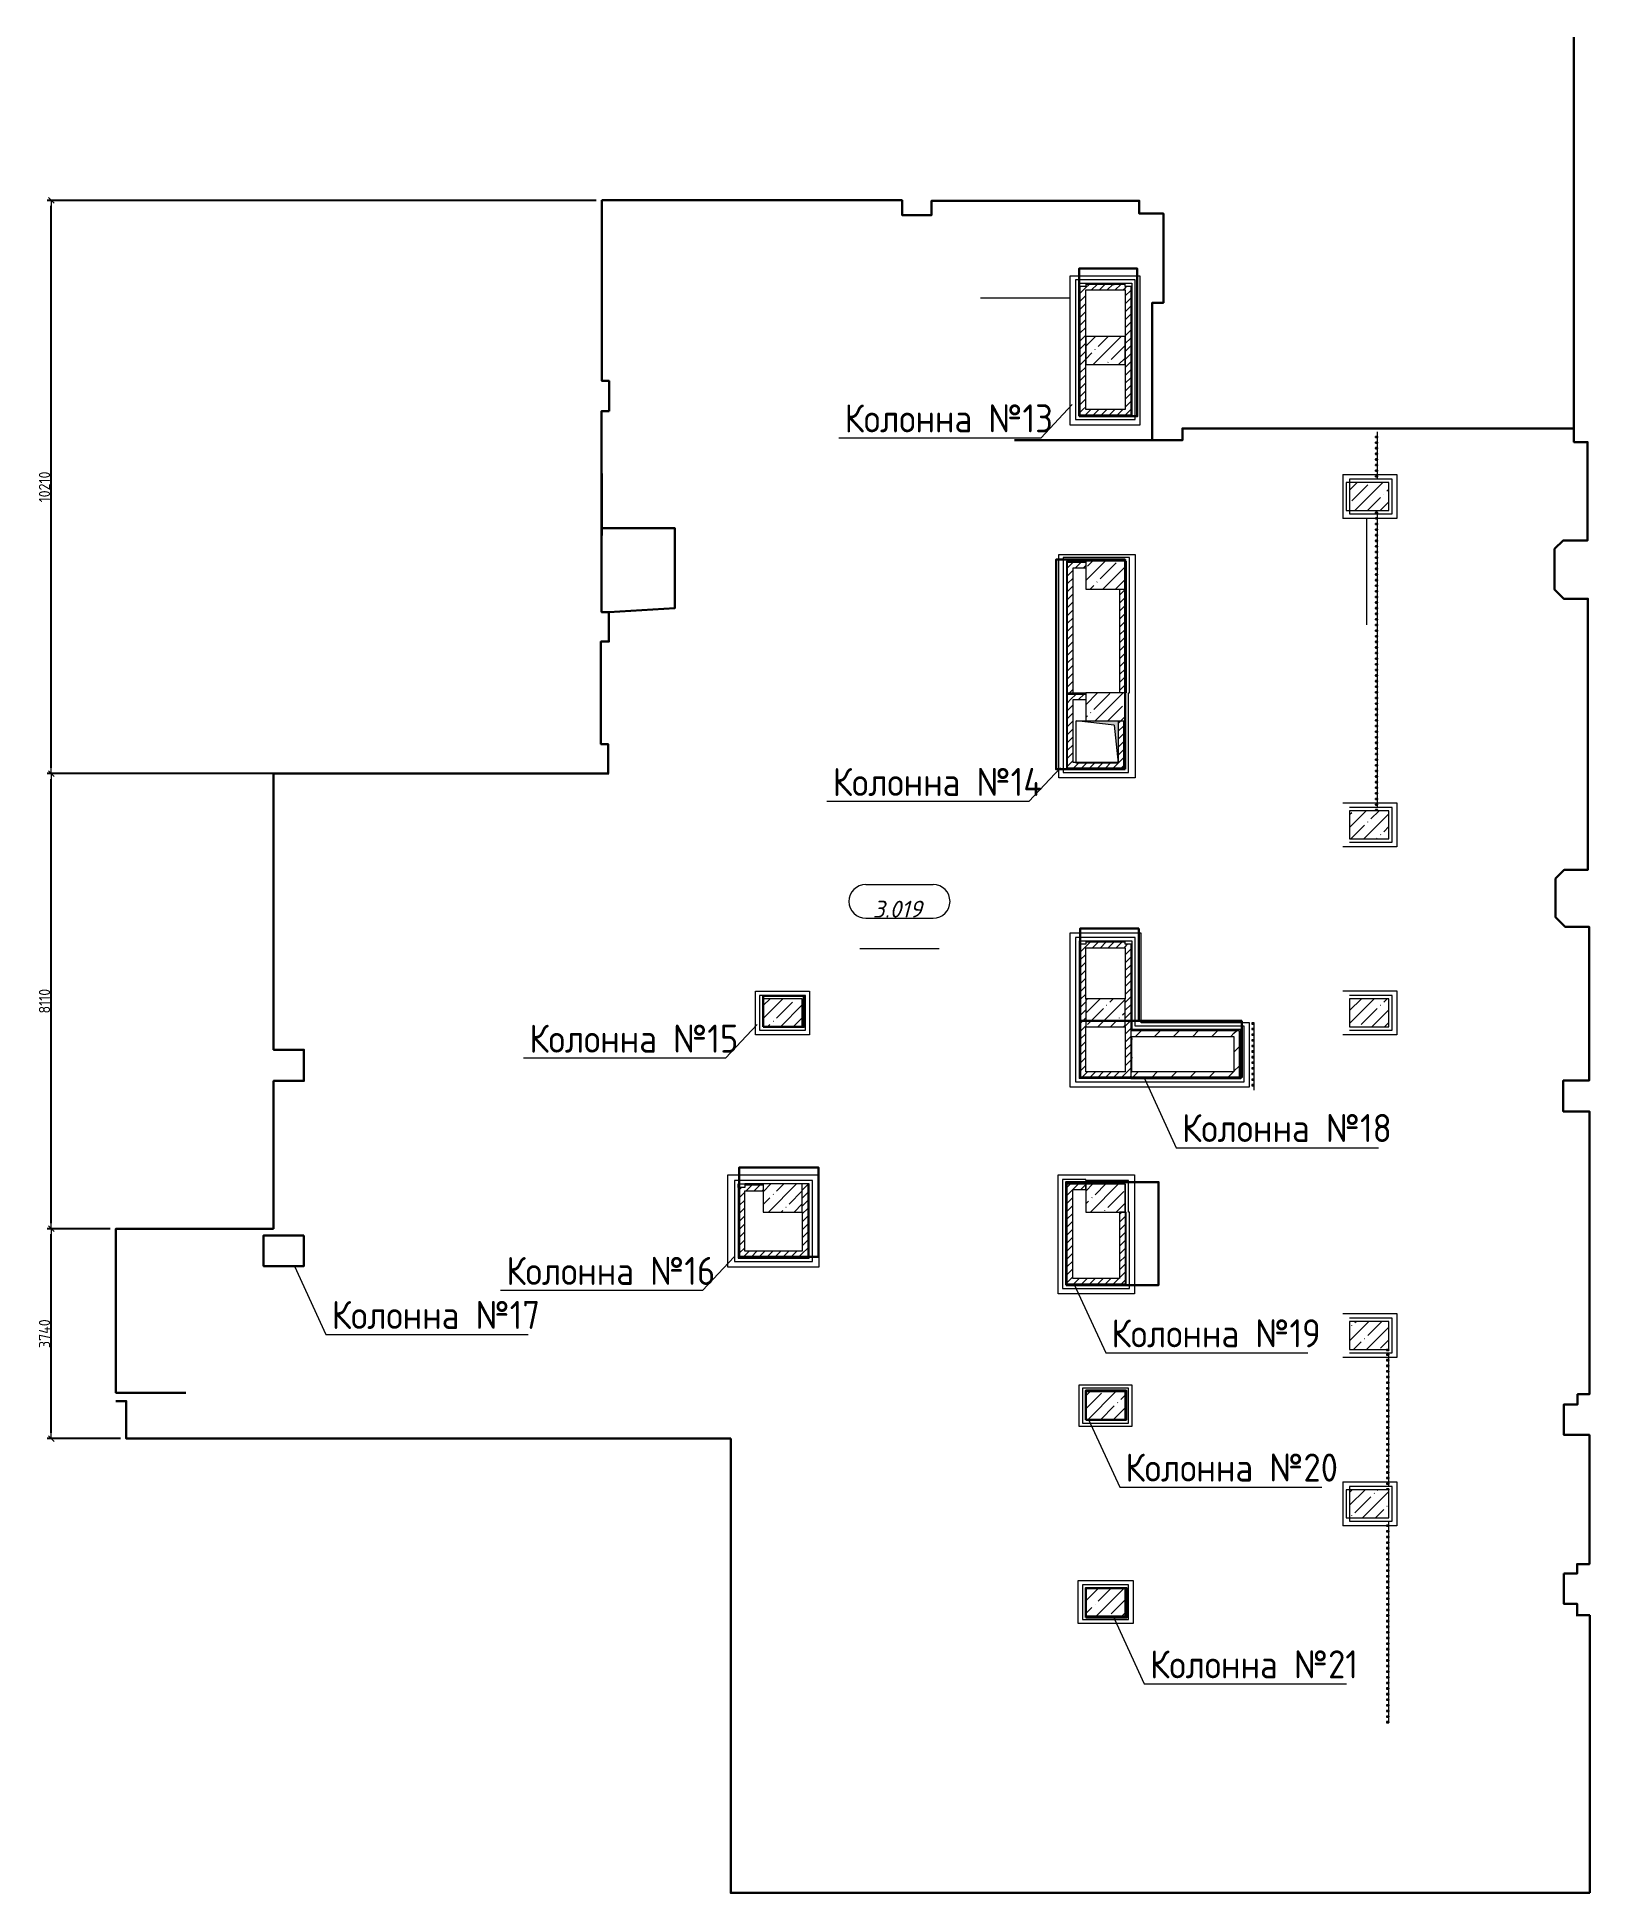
# Model space of a CAD drawing. Header units: millimetres. Extents: x 209 to 470115, y -86468 to 480215.
# Drawn here: x 407935 to 435597, y 230654 to 263721 of the extents above; entities that cross this region are included whole.
import ezdxf

# ---------------------------------------------------------------- set-up
doc = ezdxf.new("R2010")
doc.units = ezdxf.units.MM
for name, color, linetype, lineweight, true_color in [('A-AREA-IDEN-1', 7, 'Continuous', 9, 0xaaaaaa), ('A-DETL-7', 7, 'Continuous', 20, 0x01a6fe), ('A-FLOR-1', 7, 'Continuous', 5, 0xc0c0c0), ('I-WALL-15', 7, 'Continuous', 5, 0x787878), ('M-EQPM-1', 7, 'Continuous', 9, 0xaaaaaa), ('M-EQPM-2', 7, 'Continuous', 9, 0xe2e2e2)]:
    doc.layers.add(name, color=color, linetype=linetype, lineweight=lineweight, true_color=true_color)
for name, color, linetype, lineweight in [('A-DETL-MEDM', 7, 'Continuous', 9), ('A-WALL', 7, 'Continuous', 5), ('A-WALL-FNSH-1', 7, 'Continuous', 5), ('I-WALL', 7, 'Continuous', 5), ('S-COLS', 7, 'Continuous', 9), ('S-COLS-1', 7, 'Continuous', 5), ('Ограждение', 7, 'Continuous', 9), ('Ограждение-1', 7, 'Continuous', 20), ('основной', 250, 'Continuous', 15), ('осново', 7, 'Continuous', 30), ('Размеры', 7, 'Continuous', 15)]:
    doc.layers.add(name, color=color, linetype=linetype, lineweight=lineweight)
doc.styles.add('ISOCPEUR_I', font='isocpeui.ttf', dxfattribs={"height": 300})
doc.styles.add('СПДС', font='isocpeur.ttf', dxfattribs={"width": 0.9})
doc.dimstyles.new('Размера А3', dxfattribs={"dimtxt": 200, "dimasz": 100, "dimexe": 70, "dimexo": 100, "dimgap": 20, "dimtad": 1, "dimdec": 0, "dimrnd": 10, "dimzin": 0, "dimdsep": 46, "dimtxsty": 'СПДС', "dimblk": 'ARROWHEAD_6', "dimcen": 1, "dimclrd": 256, "dimclre": 256, "dimclrt": 256, "dimazin": 0, "dimtfac": 1, "dimtdec": 0, "dimtmove": 2, "dimatfit": 3, "dimfxl": 1, "dimtolj": 1, "dimtzin": 0, "dimarcsym": 0})
pattern_1 = [(45, (337766.43, 176205.37), (-228.0985, 228.0985), []), (45, (337994.53, 176205.37), (-228.0985, 228.0985), [403.225, -80.645, 6.706, -73.939])]
pattern_2 = [(0, (337766.43, 176205.37), (406.4, 101.6), [6.706, -298.094, 6.706, -298.094, -1625.6]), (0, (337766.43, 176205.37), (406.4, 101.6), [-609.6, 6.706, -602.894, 6.706, -298.094, -711.2]), (0, (337766.43, 176205.37), (406.4, 101.6), [-1524, 6.706, -196.494, 6.706, -501.294]), (120, (337918.83, 176256.17), (-291.18818, 301.15272), [6.706, -298.094, 6.706, -298.094, -1625.6]), (120, (337918.83, 176256.17), (-291.18818, 301.15272), [-609.6, 6.706, -602.894, 6.706, -298.094, -711.2]), (120, (337918.83, 176256.17), (-291.18818, 301.15272), [-1524, 6.706, -196.494, 6.706, -501.294]), (240, (337969.63, 176459.37), (-115.21182, -402.75272), [6.706, -298.094, 6.706, -298.094, -1625.6]), (240, (337969.63, 176459.37), (-115.21182, -402.75272), [-609.6, 6.706, -602.894, 6.706, -298.094, -711.2]), (240, (337969.63, 176459.37), (-115.21182, -402.75272), [-1524, 6.706, -196.494, 6.706, -501.294])]
pattern_3 = [(45, (337766.43, 176205.37), (-70.71068, 70.71068), [])]
pattern_4 = [(45, (337766.43, 176205.37), (-169.70563, 169.70563), [])]

msp = doc.modelspace()

# ---------------------------------------------------------------- texts
at = {"layer": 'A-AREA-IDEN-1', "insert": (423260, 248033.4), "char_height": 300, "width": 900, "attachment_point": 8, "line_spacing_factor": 1.139951, "style": 'ISOCPEUR_I'}
msp.add_mtext('\\pxqc,t8.46667,16.93333,25.4,33.86667,42.33333,50.8,59.26667,67.73333,76.2,84.66667,93.13333,101.6,110.06667,118.53333,127,135.46667,143.93333,152.4,160.86667,169.33333,177.8,186.26667,194.73333,203.2,211.66667,220.13333,228.6,237.06667,245.53333,254,262.46667,270.93333;{3.019}', dxfattribs=at)
at = {"layer": 'осново', "char_height": 500, "attachment_point": 1, "style": 'СПДС'}
for s, width, insert in [('Колонна №13', 3780.915, (422319.3, 257177.9)), ('Колонна №14', 3780.915, (422108.5, 250699.6)), ('Колонна №15', 3780.915, (416703.5, 246125.7)), ('Колонна №18', 3780.915, (428332.1, 244533.1)), ('Колонна №16', 3780.915, (416294.1, 241987.2)), ('Колонна №17', 3780.915, (413183.8, 241202.4)), ('Колонна №19', 3714.233, (427075.3, 240874.7)), ('Колонна №20', 3714.233, (427323.9, 238483)), ('Колонна №21', 3714.233, (427762.9, 234976.7))]:
    msp.add_mtext_dynamic_manual_height_columns(s, width=width, gutter_width=1678.4, heights=[0], dxfattribs=dict(at, insert=insert))

# ---------------------------------------------------------------- blocks, each defined once
blk = doc.blocks.new('BSC_Колонна _Прямоугольная - 500х700-V240-АИ_План этажа_Стены_3')
at = {"layer": 'S-COLS-1'}
h = blk.add_hatch(dxfattribs=at)
h.set_pattern_fill('FP_168', color=256, style=0, pattern_type=2)
h.set_pattern_definition([(315, (-64381.04, 93900), (228.0985, 228.0985), []), (315, (-64381.04, 93671.9), (228.0985, 228.0985), [403.225, -80.645, 6.706, -73.939])])
h.paths.add_polyline_path([(-250, 350), (-250, -350), (250, -350), (250, 350), (-17, 350)])
for p, q in [((250, 350), (-250, 350)), ((-250, 350), (-250, -350)), ((250, -350), (250, 350)), ((-250, -350), (250, -350))]:
    blk.add_line(p, q, dxfattribs=at)
blk = doc.blocks.new('BSC_Колонна _Прямоугольная - 500х700-V241-АИ_План этажа_Стены_3')
at = {"layer": 'S-COLS-1'}
h = blk.add_hatch(dxfattribs=at)
h.set_pattern_fill('FP_169', color=256, style=0, pattern_type=2)
h.set_pattern_definition([(315, (-70131.04, 93900), (228.0985, 228.0985), []), (315, (-70131.04, 93671.9), (228.0985, 228.0985), [403.225, -80.645, 6.706, -73.939])])
h.paths.add_polyline_path([(-250, 350), (-250, -350), (250, -350), (250, 350), (-103, 350)])
for p, q in [((250, 350), (-250, 350)), ((-250, 350), (-250, -350)), ((250, -350), (250, 350)), ((-250, -350), (250, -350))]:
    blk.add_line(p, q, dxfattribs=at)
blk = doc.blocks.new('BSC_Колонна _Прямоугольная - 500х700-V242-АИ_План этажа_Стены_3')
at = {"layer": 'S-COLS-1'}
h = blk.add_hatch(dxfattribs=at)
h.set_pattern_fill('FP_170', color=256, style=0, pattern_type=2)
h.set_pattern_definition([(315, (-73481.04, 93900), (228.0985, 228.0985), []), (315, (-73481.04, 93671.9), (228.0985, 228.0985), [403.225, -80.645, 6.706, -73.939])])
h.paths.add_polyline_path([(-250, 350), (-250, -350), (250, -350), (250, 350), (86, 350)])
for p, q in [((250, 350), (-250, 350)), ((-250, 350), (-250, -350)), ((250, -350), (250, 350)), ((-250, -350), (250, -350))]:
    blk.add_line(p, q, dxfattribs=at)
blk = doc.blocks.new('BSC_Колонна _Прямоугольная - 500х700-V245-АИ_План этажа_Стены_3')
at = {"layer": 'S-COLS-1'}
h = blk.add_hatch(dxfattribs=at)
h.set_pattern_fill('FP_173', color=256, style=0, pattern_type=2)
h.set_pattern_definition([(315, (-79331.04, 93900), (228.0985, 228.0985), []), (315, (-79331.04, 93671.9), (228.0985, 228.0985), [403.225, -80.645, 6.706, -73.939])])
h.paths.add_polyline_path([(-250, 350), (-250, -350), (250, -350), (250, 350), (-101, 350)])
for p, q in [((250, 350), (-250, 350)), ((-250, 350), (-250, -350)), ((250, -350), (250, 350)), ((-250, -350), (250, -350))]:
    blk.add_line(p, q, dxfattribs=at)
blk = doc.blocks.new('BSC_Колонна _Прямоугольная - 500х700-V252-АИ_План этажа_Стены_3')
at = {"layer": 'S-COLS-1'}
h = blk.add_hatch(dxfattribs=at)
h.set_pattern_fill('FP_180', color=256, style=0, pattern_type=2)
h.set_pattern_definition([(315, (-61381.04, 93900), (228.0985, 228.0985), []), (315, (-61381.04, 93671.9), (228.0985, 228.0985), [403.225, -80.645, 6.706, -73.939])])
h.paths.add_polyline_path([(-250, 350), (-250, -350), (250, -350), (250, 350), (152, 350)])
for p, q in [((250, 350), (-250, 350)), ((-250, 350), (-250, -350)), ((250, -350), (250, 350)), ((-250, -350), (250, -350))]:
    blk.add_line(p, q, dxfattribs=at)
blk = doc.blocks.new('BSC_Колонна _Прямоугольная - 500х700-V299-АИ_План этажа_Стены_3')
at = {"layer": 'S-COLS-1'}
h = blk.add_hatch(dxfattribs=at)
h.set_pattern_fill('FP_205', color=256, style=0, pattern_type=2)
h.set_pattern_definition([(315, (-66830.7, 83450), (228.0985, 228.0985), []), (315, (-66830.7, 83221.9), (228.0985, 228.0985), [403.225, -80.645, 6.706, -73.939])])
h.paths.add_polyline_path([(-250, 350), (-250, -350), (250, -350), (250, 350)])
for p, q in [((250, 350), (-250, 350)), ((-250, 350), (-250, -350)), ((250, -350), (250, 350)), ((-250, -350), (250, -350))]:
    blk.add_line(p, q, dxfattribs=at)
blk = doc.blocks.new('BSC_Колонна _Прямоугольная - 500х700-V301-АИ_План этажа_Стены_3')
at = {"layer": 'S-COLS-1'}
h = blk.add_hatch(dxfattribs=at)
h.set_pattern_fill('FP_207', color=256, style=0, pattern_type=2)
h.set_pattern_definition([(315, (-70130.7, 83450), (228.0985, 228.0985), []), (315, (-70130.7, 83221.9), (228.0985, 228.0985), [403.225, -80.645, 6.706, -73.939])])
h.paths.add_polyline_path([(-250, 234), (-250, -350), (250, -350), (250, 350), (-250, 350)])
for p, q in [((250, 350), (-250, 350)), ((-250, 350), (-250, -350)), ((250, -350), (250, 350)), ((-250, -350), (250, -350))]:
    blk.add_line(p, q, dxfattribs=at)
blk = doc.blocks.new('BSC_Колонна _Прямоугольная - 500х700-V302-АИ_План этажа_Стены_3')
at = {"layer": 'S-COLS-1'}
h = blk.add_hatch(dxfattribs=at)
h.set_pattern_fill('FP_208', color=256, style=0, pattern_type=2)
h.set_pattern_definition([(315, (-70130.7, 89200), (228.0985, 228.0985), []), (315, (-70130.7, 88971.9), (228.0985, 228.0985), [403.225, -80.645, 6.706, -73.939])])
h.paths.add_polyline_path([(-250, 350), (-250, -350), (250, -350), (250, 350), (-103, 350)])
for p, q in [((250, 350), (-250, 350)), ((-250, 350), (-250, -350)), ((250, -350), (250, 350)), ((-250, -350), (250, -350))]:
    blk.add_line(p, q, dxfattribs=at)
blk = doc.blocks.new('BSC_Колонна _Прямоугольная - 500х700-V304-АИ_План этажа_Стены_3')
at = {"layer": 'S-COLS-1'}
h = blk.add_hatch(dxfattribs=at)
h.set_pattern_fill('FP_210', color=256, style=0, pattern_type=2)
h.set_pattern_definition([(315, (-75580.7, 89200), (228.0985, 228.0985), []), (315, (-75580.7, 88971.9), (228.0985, 228.0985), [403.225, -80.645, 6.706, -73.939])])
h.paths.add_polyline_path([(-250, 350), (-250, -350), (250, -350), (250, 350), (110, 350)])
for p, q in [((250, 350), (-250, 350)), ((250, -350), (250, 350)), ((-250, -230), (-250, -350)), ((-250, -350), (250, -350))]:
    blk.add_line(p, q, dxfattribs=at)
blk = doc.blocks.new('BSC_Колонна _Прямоугольная - 500х700-V305-АИ_План этажа_Стены_3')
at = {"layer": 'S-COLS-1'}
h = blk.add_hatch(dxfattribs=at)
h.set_pattern_fill('FP_211', color=256, style=0, pattern_type=2)
h.set_pattern_definition([(315, (-77930.7, 89200), (228.0985, 228.0985), []), (315, (-77930.7, 88971.9), (228.0985, 228.0985), [403.225, -80.645, 6.706, -73.939])])
h.paths.add_polyline_path([(-250, 350), (-250, -350), (250, -350), (250, 350)])
for p, q in [((250, 350), (-250, 350)), ((-250, 350), (-250, -350)), ((250, -350), (250, 350)), ((-250, -350), (250, -350))]:
    blk.add_line(p, q, dxfattribs=at)
blk = doc.blocks.new('Канал вертикальный прямоугольный - Шахта - значок проема-24087406-АИ_План этажа_Стены_3')
at = {"layer": 'M-EQPM-2'}
blk.add_hatch(color=256, dxfattribs=at).paths.add_polyline_path([(375, 375), (-375, 375), (-375, -375), (-300, 300)])
at = {"layer": 'M-EQPM-1'}
for p, q in [((-375, -375), (-375, 375)), ((-375, 375), (375, 375)), ((-300, 300), (375, 375)), ((375, 375), (375, -375)), ((-300, 300), (-375, -375)), ((375, -375), (-375, -375))]:
    blk.add_line(p, q, dxfattribs=at)
blk = doc.blocks.new('О_Балясина_Труба_ГОСТ 86452 - О_Балясина_Труба_ГОСТ 8645-68 2-26159581-АИ_План этажа_Стены_3')
at = {"layer": 'Ограждение-1'}
for p, q in [((10, 20), (-10, 20)), ((-10, 20), (-10, -20)), ((-7, -17), (-7, 17)), ((-7, 17), (7, 17)), ((7, 17), (7, -17)), ((10, -20), (10, 20)), ((-10, -20), (10, -20)), ((7, -17), (-7, -17))]:
    blk.add_line(p, q, dxfattribs=at)
blk = doc.blocks.new('О_Элемент ограждения_Обод_Труба_ГОСТ 86452 - О_Элемент ограждения_Обод_Труба_ГОСТ 8645-68 2-26160767-АИ_План этажа_Стены_3')
at = {"layer": 'Ограждение-1'}
for p, q in [((-5300, 20), (-5320, 20)), ((-5320, 20), (-5320, -20)), ((-5317, 17), (-5303, 17)), ((-5317, -17), (-5317, 17)), ((-5303, 17), (-5303, -17)), ((-5300, -20), (-5300, 20)), ((0, 20), (-20, 20)), ((-20, 20), (-20, -20)), ((-17, 17), (-3, 17)), ((-17, -17), (-17, 17)), ((-3, 17), (-3, -17)), ((-5320, -20), (-5300, -20)), ((-5303, -17), (-5317, -17)), ((-20, -20), (0, -20)), ((-3, -17), (-17, -17))]:
    blk.add_line(p, q, dxfattribs=at)
blk = doc.blocks.new('О_Элемент ограждения_Обод_Труба_ГОСТ 86452 - О_Элемент ограждения_Обод_Труба_ГОСТ 8645-68 2-26191406-АИ_План этажа_Стены_3')
at = {"layer": 'Ограждение-1'}
for p, q in [((-2480, 20), (-2500, 20)), ((-2500, 20), (-2500, -20)), ((-2497, 17), (-2483, 17)), ((-2497, -17), (-2497, 17)), ((-2483, 17), (-2483, -17)), ((-2480, -20), (-2480, 20)), ((0, 20), (-20, 20)), ((-20, 20), (-20, -20)), ((-17, 17), (-3, 17)), ((-17, -17), (-17, 17)), ((-3, 17), (-3, -17)), ((-2500, -20), (-2480, -20)), ((-2483, -17), (-2497, -17)), ((-20, -20), (0, -20)), ((-3, -17), (-17, -17))]:
    blk.add_line(p, q, dxfattribs=at)
blk = doc.blocks.new('ARROWHEAD_6')
at = {"color": 0, "linetype": 'Continuous'}
for p, q in [((0, 0), (-1, 0)), ((-0.5, -0.5), (0.5, 0.5))]:
    blk.add_line(p, q, dxfattribs=at)
blk = doc.blocks.new('*D1495')
at = {"layer": 'Defpoints', "color": 0, "transparency": 16777216}
for p in [(408186, 242489), (409337, 242489), (409522, 238749)]:
    blk.add_point(p, dxfattribs=at)
at = {"layer": 'Размеры', "lineweight": -2, "transparency": 16777216}
for p, q in [((409237, 242489), (408116, 242489)), ((408186, 238849), (408186, 242389)), ((409422, 238749), (408116, 238749))]:
    blk.add_line(p, q, dxfattribs=at)
at = {"layer": 'Размеры', "lineweight": -2, "transparency": 16777216, "xscale": 100, "yscale": 100, "zscale": 100}
for p, rotation in [((408186, 242489), 90), ((408186, 238749), 270)]:
    blk.add_blockref('ARROWHEAD_6', p, dxfattribs=dict(at, rotation=rotation))
at = {"layer": 'Размеры', "transparency": 16777216, "insert": (408066, 240619), "char_height": 200, "attachment_point": 5, "rotation": 90, "style": 'СПДС'}
blk.add_mtext('\\A1;3740', dxfattribs=at)
blk = doc.blocks.new('*D1496')
at = {"layer": 'Defpoints', "color": 0, "transparency": 16777216}
for p in [(408186, 250599), (412146, 250599), (409337, 242489)]:
    blk.add_point(p, dxfattribs=at)
at = {"layer": 'Размеры', "lineweight": -2, "transparency": 16777216}
for p, q in [((412046, 250599), (408116, 250599)), ((408186, 242589), (408186, 250499)), ((409237, 242489), (408116, 242489))]:
    blk.add_line(p, q, dxfattribs=at)
at = {"layer": 'Размеры', "lineweight": -2, "transparency": 16777216, "xscale": 100, "yscale": 100, "zscale": 100}
for p, rotation in [((408186, 250599), 90), ((408186, 242489), 270)]:
    blk.add_blockref('ARROWHEAD_6', p, dxfattribs=dict(at, rotation=rotation))
at = {"layer": 'Размеры', "transparency": 16777216, "insert": (408066, 246544), "char_height": 200, "attachment_point": 5, "rotation": 90, "style": 'СПДС'}
blk.add_mtext('\\A1;8110', dxfattribs=at)
blk = doc.blocks.new('*D1497')
at = {"layer": 'Defpoints', "color": 0, "transparency": 16777216}
for p in [(408186, 260813), (417995, 260813), (418120, 250599)]:
    blk.add_point(p, dxfattribs=at)
at = {"layer": 'Размеры', "lineweight": -2, "transparency": 16777216}
for p, q in [((417895, 260813), (408116, 260813)), ((408186, 250699), (408186, 260713)), ((418020, 250599), (408116, 250599))]:
    blk.add_line(p, q, dxfattribs=at)
at = {"layer": 'Размеры', "lineweight": -2, "transparency": 16777216, "xscale": 100, "yscale": 100, "zscale": 100}
for p, rotation in [((408186, 260813), 90), ((408186, 250599), 270)]:
    blk.add_blockref('ARROWHEAD_6', p, dxfattribs=dict(at, rotation=rotation))
at = {"layer": 'Размеры', "transparency": 16777216, "insert": (408066, 255706), "char_height": 200, "attachment_point": 5, "rotation": 90, "style": 'СПДС'}
blk.add_mtext('\\A1;10210', dxfattribs=at)
blk = doc.blocks.new('AAR_СКБ_Марка_помещения_1_5 ммп - Номер _ Площадь-27962135-АИ_План этажа_Стены_3')
at = {"layer": 'A-AREA-IDEN-1'}
for p, q in [((-2.99, 3), (3.01, 3)), ((-2.99, 0), (3.01, 0)), ((-3.53, -2.69), (3.53, -2.69))]:
    blk.add_line(p, q, dxfattribs=at)
for centre, start, end in [((-2.99, 1.5), 90, 270), ((3.01, 1.5), 270, 90)]:
    blk.add_arc(centre, 1.5, start, end, dxfattribs=at)

# ---------------------------------------------------------------- dimensions: what is measured, and where the dimension line sits
at = {"layer": 'Размеры'}
for base, p1, p2, picture, middle in [((408186.1, 260813.4), (418120.4, 250599.4), (417995.4, 260813.4), '*D1497', (408066.1, 255706.4)), ((408186.1, 250599.4), (409337.4, 242489.4), (412146.4, 250599.4), '*D1496', (408066.1, 246544.4)), ((408186.1, 242489.4), (409522.4, 238748.8), (409337.4, 242489.4), '*D1495', (408066.1, 240619.1))]:
    dim = msp.add_linear_dim(base=base, p1=p1, p2=p2, angle=90, dimstyle='Размера А3', dxfattribs=at)
    dim.commit()
    dim.dimension.update_dxf_attribs({"geometry": picture, "text_midpoint": middle})

# ---------------------------------------------------------------- hatches: boundary and pattern name
at = {"layer": 'I-WALL'}
h = msp.add_hatch(dxfattribs=at)
h.set_pattern_fill('FP_5', color=256, style=0, pattern_type=2)
h.set_pattern_definition(pattern_3)
h.paths.add_polyline_path([(426516.4, 257086.1), (426616.4, 257086.1), (426616.4, 259276.1), (426516.4, 259276.1), (426516.4, 257559.4)])
h = msp.add_hatch(dxfattribs=at)
h.set_pattern_fill('FP_5', color=256, style=0, pattern_type=2)
h.set_pattern_definition(pattern_3)
h.paths.add_polyline_path([(426616.4, 259216.1), (427316.4, 259216.1), (427316.4, 259316.1), (426616.4, 259316.1), (426616.4, 259276.1)])
h = msp.add_hatch(dxfattribs=at)
h.set_pattern_fill('FP_5', color=256, style=0, pattern_type=2)
h.set_pattern_definition(pattern_3)
h.paths.add_polyline_path([(427316.4, 256986.1), (427416.4, 256986.1), (427416.4, 259276.1), (427316.4, 259276.1), (427316.4, 257086.1)])
h = msp.add_hatch(dxfattribs=at)
h.set_pattern_fill('FP_5', color=256, style=0, pattern_type=2)
h.set_pattern_definition(pattern_3)
h.paths.add_polyline_path([(427316.4, 256986.1), (427316.4, 257086.1), (426516.4, 257086.1), (426516.4, 256986.1)])
h = msp.add_hatch(dxfattribs=at)
h.set_pattern_fill('FP_5', color=256, style=0, pattern_type=2)
h.set_pattern_definition(pattern_3)
h.paths.add_polyline_path([(426292.6, 252036.1), (426392.6, 252036.1), (426392.6, 254366.1), (426292.6, 254366.1), (426292.6, 253312)])
h = msp.add_hatch(dxfattribs=at)
h.set_pattern_fill('FP_5', color=256, style=0, pattern_type=2)
h.set_pattern_definition(pattern_3)
h.paths.add_polyline_path([(426616.4, 254266.1), (426616.4, 254366.1), (426392.6, 254366.1), (426392.6, 254266.1)])
h = msp.add_hatch(dxfattribs=at)
h.set_pattern_fill('FP_5', color=256, style=0, pattern_type=2)
h.set_pattern_definition(pattern_3)
h.paths.add_polyline_path([(427316.4, 252036.1), (427316.4, 253886.1), (427216.4, 253886.1), (427216.4, 252036.1)])
h = msp.add_hatch(dxfattribs=at)
h.set_pattern_fill('FP_5', color=256, style=0, pattern_type=2)
h.set_pattern_definition(pattern_3)
h.paths.add_polyline_path([(426616.4, 251916.1), (426616.4, 252016.1), (426292.6, 252016.1), (426292.6, 251916.1), (426392.6, 251916.1)])
h = msp.add_hatch(dxfattribs=at)
h.set_pattern_fill('FP_5', color=256, style=0, pattern_type=2)
h.set_pattern_definition(pattern_3)
h.paths.add_polyline_path([(426292.6, 250696.4), (426392.6, 250696.4), (426392.6, 251916.1), (426292.6, 251916.1), (426292.6, 251896.2)])
h = msp.add_hatch(dxfattribs=at)
h.set_pattern_fill('FP_5', color=256, style=0, pattern_type=2)
h.set_pattern_definition(pattern_3)
h.paths.add_polyline_path([(427296.4, 250796.4), (427296.4, 251536.1), (427196.4, 251536.1), (427196.4, 250796.4)])
h = msp.add_hatch(dxfattribs=at)
h.set_pattern_fill('FP_5', color=256, style=0, pattern_type=2)
h.set_pattern_definition(pattern_3)
h.paths.add_polyline_path([(427121.4, 250696.4), (427296.4, 250696.4), (427296.4, 250796.4), (427196.4, 250796.4), (427195.3, 250796.4), (426392.6, 250796.4), (426392.6, 250696.4)])
h = msp.add_hatch(dxfattribs=at)
h.set_pattern_fill('FP_5', color=256, style=0, pattern_type=2)
h.set_pattern_definition(pattern_3)
h.paths.add_polyline_path([(426516.4, 245286.1), (426616.4, 245286.1), (426616.4, 247556.4), (426516.4, 247556.4), (426516.4, 246233)])
h = msp.add_hatch(dxfattribs=at)
h.set_pattern_fill('FP_5', color=256, style=0, pattern_type=2)
h.set_pattern_definition(pattern_3)
h.paths.add_polyline_path([(427316.4, 247496.4), (427316.4, 247596.4), (426616.4, 247596.4), (426616.4, 247496.4)])
h = msp.add_hatch(dxfattribs=at)
h.set_pattern_fill('FP_5', color=256, style=0, pattern_type=2)
h.set_pattern_definition(pattern_3)
h.paths.add_polyline_path([(427416.4, 245186.1), (427416.4, 247556.4), (427316.4, 247556.4), (427316.4, 245186.1)])
h = msp.add_hatch(dxfattribs=at)
h.set_pattern_fill('FP_4', color=256, style=0, pattern_type=2)
h.set_pattern_definition(pattern_4)
h.paths.add_polyline_path([(429256.4, 245916.4), (429256.4, 246016.4), (427416.4, 246016.4), (427416.4, 245916.4), (427660.8, 245916.4)])
h = msp.add_hatch(dxfattribs=at)
h.set_pattern_fill('FP_4', color=256, style=0, pattern_type=2)
h.set_pattern_definition(pattern_4)
h.paths.add_polyline_path([(429356.4, 245286.1), (429356.4, 246016.4), (429256.4, 246016.4), (429256.4, 245286.1), (429330.4, 245286.1)])
h = msp.add_hatch(dxfattribs=at)
h.set_pattern_fill('FP_5', color=256, style=0, pattern_type=2)
h.set_pattern_definition(pattern_3)
h.paths.add_polyline_path([(427316.4, 245186.1), (427316.4, 245286.1), (426516.4, 245286.1), (426516.4, 245186.1), (426826, 245186.1)])
h = msp.add_hatch(dxfattribs=at)
h.set_pattern_fill('FP_4', color=256, style=0, pattern_type=2)
h.set_pattern_definition(pattern_4)
h.paths.add_polyline_path([(429356.4, 245186.1), (429356.4, 245286.1), (427416.4, 245286.1), (427416.4, 245186.1), (429330.4, 245186.1)])
h = msp.add_hatch(dxfattribs=at)
h.set_pattern_fill('FP_5', color=256, style=0, pattern_type=2)
h.set_pattern_definition(pattern_3)
h.paths.add_polyline_path([(420441.4, 241986.1), (420541.4, 241986.1), (420541.4, 243226.1), (420441.4, 243226.1)])
h = msp.add_hatch(dxfattribs=at)
h.set_pattern_fill('FP_5', color=256, style=0, pattern_type=2)
h.set_pattern_definition(pattern_3)
h.paths.add_polyline_path([(420541.4, 243166.1), (420866.4, 243166.1), (420866.4, 243266.1), (420541.4, 243266.1), (420541.4, 243226.1)])
h = msp.add_hatch(dxfattribs=at)
h.set_pattern_fill('FP_5', color=256, style=0, pattern_type=2)
h.set_pattern_definition(pattern_3)
h.paths.add_polyline_path([(421666.4, 241986.1), (421666.4, 243286.1), (421566.4, 243286.1), (421566.4, 241986.1)])
h = msp.add_hatch(dxfattribs=at)
h.set_pattern_fill('FP_5', color=256, style=0, pattern_type=2)
h.set_pattern_definition(pattern_3)
h.paths.add_polyline_path([(426616.4, 243186.1), (426616.4, 243286.1), (426284.9, 243286.1), (426284.9, 243186.1), (426384.9, 243186.1)])
h = msp.add_hatch(dxfattribs=at)
h.set_pattern_fill('FP_5', color=256, style=0, pattern_type=2)
h.set_pattern_definition(pattern_3)
h.paths.add_polyline_path([(426384.9, 241603.6), (426384.9, 243186.1), (426284.9, 243186.1), (426284.9, 241603.6)])
h = msp.add_hatch(dxfattribs=at)
h.set_pattern_fill('FP_5', color=256, style=0, pattern_type=2)
h.set_pattern_definition(pattern_3)
h.paths.add_polyline_path([(427316.4, 241503.6), (427316.4, 242786.1), (427216.4, 242786.1), (427216.4, 241503.6)])
h = msp.add_hatch(dxfattribs=at)
h.set_pattern_fill('FP_5', color=256, style=0, pattern_type=2)
h.set_pattern_definition(pattern_3)
h.paths.add_polyline_path([(420541.4, 241986.1), (421566.4, 241986.1), (421566.4, 242086.1), (420541.4, 242086.1)])
h = msp.add_hatch(dxfattribs=at)
h.set_pattern_fill('FP_5', color=256, style=0, pattern_type=2)
h.set_pattern_definition(pattern_3)
h.paths.add_polyline_path([(426284.9, 241503.6), (427216.4, 241503.6), (427216.4, 241603.6), (426284.9, 241603.6)])
at = {"layer": 'I-WALL-15'}
h = msp.add_hatch(dxfattribs=at)
h.set_pattern_fill('FP_3', color=256, style=0, pattern_type=2)
h.set_pattern_definition(pattern_2)
h.paths.add_polyline_path([(426516.4, 256986.1), (426516.4, 259276.1), (426496.4, 259276.1), (426496.4, 256986.1)])
h = msp.add_hatch(dxfattribs=at)
h.set_pattern_fill('FP_3', color=256, style=0, pattern_type=2)
h.set_pattern_definition(pattern_2)
h.paths.add_polyline_path([(427316.4, 259316.1), (427316.4, 259336.1), (426616.4, 259336.1), (426616.4, 259316.1)])
h = msp.add_hatch(dxfattribs=at)
h.set_pattern_fill('FP_3', color=256, style=0, pattern_type=2)
h.set_pattern_definition(pattern_2)
h.paths.add_polyline_path([(427436.4, 256966.1), (427436.4, 259276.1), (427416.4, 259276.1), (427416.4, 256966.1)])
h = msp.add_hatch(dxfattribs=at)
h.set_pattern_fill('FP_3', color=256, style=0, pattern_type=2)
h.set_pattern_definition(pattern_2)
h.paths.add_polyline_path([(426496.4, 256966.1), (427416.4, 256966.1), (427416.4, 256986.1), (426496.4, 256986.1)])
h = msp.add_hatch(dxfattribs=at)
h.set_pattern_fill('FP_3', color=256, style=0, pattern_type=2)
h.set_pattern_definition(pattern_2)
h.paths.add_polyline_path([(426292.6, 252036.1), (426292.6, 254386.1), (426272.6, 254386.1), (426272.6, 252036.1)])
h = msp.add_hatch(dxfattribs=at)
h.set_pattern_fill('FP_3', color=256, style=0, pattern_type=2)
h.set_pattern_definition(pattern_2)
h.paths.add_polyline_path([(426292.6, 254366.1), (426616.4, 254366.1), (426616.4, 254386.1), (426292.6, 254386.1)])
h = msp.add_hatch(dxfattribs=at)
h.set_pattern_fill('FP_3', color=256, style=0, pattern_type=2)
h.set_pattern_definition(pattern_2)
h.paths.add_polyline_path([(427336.4, 252036.1), (427336.4, 254326.1), (427316.4, 254326.1), (427316.4, 252036.1)])
h = msp.add_hatch(dxfattribs=at)
h.set_pattern_fill('FP_3', color=256, style=0, pattern_type=2)
h.set_pattern_definition(pattern_2)
h.paths.add_polyline_path([(426616.4, 252016.1), (426616.4, 252036.1), (426272.6, 252036.1), (426272.6, 252016.1), (426292.6, 252016.1)])
h = msp.add_hatch(dxfattribs=at)
h.set_pattern_fill('FP_3', color=256, style=0, pattern_type=2)
h.set_pattern_definition(pattern_2)
h.paths.add_polyline_path([(426292.6, 250676.4), (426292.6, 252016.1), (426272.6, 252016.1), (426272.6, 250676.4)])
h = msp.add_hatch(dxfattribs=at)
h.set_pattern_fill('FP_3', color=256, style=0, pattern_type=2)
h.set_pattern_definition(pattern_2)
h.paths.add_polyline_path([(427296.4, 250696.4), (427316.4, 250696.4), (427316.4, 251536.1), (427296.4, 251536.1), (427296.4, 250796.4)])
h = msp.add_hatch(dxfattribs=at)
h.set_pattern_fill('FP_3', color=256, style=0, pattern_type=2)
h.set_pattern_definition(pattern_2)
h.paths.add_polyline_path([(426292.6, 250676.4), (427316.4, 250676.4), (427316.4, 250696.4), (426292.6, 250696.4)])
h = msp.add_hatch(dxfattribs=at)
h.set_pattern_fill('FP_3', color=256, style=0, pattern_type=2)
h.set_pattern_definition(pattern_2)
h.paths.add_polyline_path([(426516.4, 245186.1), (426516.4, 247556.4), (426496.4, 247556.4), (426496.4, 245186.1)])
h = msp.add_hatch(dxfattribs=at)
h.set_pattern_fill('FP_3', color=256, style=0, pattern_type=2)
h.set_pattern_definition(pattern_2)
h.paths.add_polyline_path([(427316.4, 247596.4), (427316.4, 247616.4), (426616.4, 247616.4), (426616.4, 247596.4)])
h = msp.add_hatch(dxfattribs=at)
h.set_pattern_fill('FP_3', color=256, style=0, pattern_type=2)
h.set_pattern_definition(pattern_2)
h.paths.add_polyline_path([(427416.4, 245166.1), (427436.4, 245166.1), (427436.4, 245186.1), (427416.4, 245186.1)])
h.paths.add_polyline_path([(427436.4, 245286.1), (427436.4, 245916.4), (427416.4, 245916.4), (427416.4, 245286.1)])
h.paths.add_polyline_path([(427436.4, 246016.4), (427436.4, 247556.4), (427416.4, 247556.4), (427416.4, 246016.4)])
h = msp.add_hatch(dxfattribs=at)
h.set_pattern_fill('FP_3', color=256, style=0, pattern_type=2)
h.set_pattern_definition(pattern_2)
h.paths.add_polyline_path([(429356.4, 246016.4), (429356.4, 246036.4), (427436.4, 246036.4), (427436.4, 246016.4), (429330.4, 246016.4)])
h = msp.add_hatch(dxfattribs=at)
h.set_pattern_fill('FP_3', color=256, style=0, pattern_type=2)
h.set_pattern_definition(pattern_2)
h.paths.add_polyline_path([(429356.4, 245186.1), (429376.4, 245186.1), (429376.4, 246036.4), (429356.4, 246036.4), (429356.4, 245286.1)])
h = msp.add_hatch(dxfattribs=at)
h.set_pattern_fill('FP_3', color=256, style=0, pattern_type=2)
h.set_pattern_definition(pattern_2)
h.paths.add_polyline_path([(427316.4, 245166.1), (427416.4, 245166.1), (427416.4, 245186.1), (426496.4, 245186.1), (426496.4, 245166.1), (426826, 245166.1)])
h = msp.add_hatch(dxfattribs=at)
h.set_pattern_fill('FP_3', color=256, style=0, pattern_type=2)
h.set_pattern_definition(pattern_2)
h.paths.add_polyline_path([(429376.4, 245166.1), (429376.4, 245186.1), (427436.4, 245186.1), (427436.4, 245166.1), (429330.4, 245166.1)])
h = msp.add_hatch(dxfattribs=at)
h.set_pattern_fill('FP_3', color=256, style=0, pattern_type=2)
h.set_pattern_definition(pattern_2)
h.paths.add_polyline_path([(420441.4, 241966.1), (420441.4, 243226.1), (420421.4, 243226.1), (420421.4, 241966.1)])
h = msp.add_hatch(dxfattribs=at)
h.set_pattern_fill('FP_3', color=256, style=0, pattern_type=2)
h.set_pattern_definition(pattern_2)
h.paths.add_polyline_path([(420866.4, 243266.1), (420866.4, 243286.1), (420541.4, 243286.1), (420541.4, 243266.1)])
h = msp.add_hatch(dxfattribs=at)
h.set_pattern_fill('FP_3', color=256, style=0, pattern_type=2)
h.set_pattern_definition(pattern_2)
h.paths.add_polyline_path([(421686.4, 241966.1), (421686.4, 243286.1), (421666.4, 243286.1), (421666.4, 241966.1)])
h = msp.add_hatch(dxfattribs=at)
h.set_pattern_fill('FP_3', color=256, style=0, pattern_type=2)
h.set_pattern_definition(pattern_2)
h.paths.add_polyline_path([(426616.4, 243286.1), (426616.4, 243306.1), (426264.9, 243306.1), (426264.9, 243286.1), (426284.9, 243286.1)])
h = msp.add_hatch(dxfattribs=at)
h.set_pattern_fill('FP_3', color=256, style=0, pattern_type=2)
h.set_pattern_definition(pattern_2)
h.paths.add_polyline_path([(426264.9, 241503.6), (426284.9, 241503.6), (426284.9, 243286.1), (426264.9, 243286.1), (426264.9, 241603.6)])
h = msp.add_hatch(dxfattribs=at)
h.set_pattern_fill('FP_3', color=256, style=0, pattern_type=2)
h.set_pattern_definition(pattern_2)
h.paths.add_polyline_path([(427336.4, 241483.6), (427336.4, 242786.1), (427316.4, 242786.1), (427316.4, 241483.6)])
h = msp.add_hatch(dxfattribs=at)
h.set_pattern_fill('FP_3', color=256, style=0, pattern_type=2)
h.set_pattern_definition(pattern_2)
h.paths.add_polyline_path([(421566.4, 241966.1), (421666.4, 241966.1), (421666.4, 241986.1), (420441.4, 241986.1), (420441.4, 241966.1), (420982.2, 241966.1)])
h = msp.add_hatch(dxfattribs=at)
h.set_pattern_fill('FP_3', color=256, style=0, pattern_type=2)
h.set_pattern_definition(pattern_2)
h.paths.add_polyline_path([(427316.4, 241483.6), (427316.4, 241503.6), (426264.9, 241503.6), (426264.9, 241483.6), (427216.4, 241483.6)])
at = {"layer": 'S-COLS-1'}
h = msp.add_hatch(dxfattribs=at)
h.set_pattern_fill('FP_1', color=256, style=0, pattern_type=2)
h.set_pattern_definition(pattern_1)
h.paths.add_polyline_path([(427316.4, 257886.1), (427316.4, 258386.1), (426616.4, 258386.1), (426616.4, 257886.1)])
h = msp.add_hatch(dxfattribs=at)
h.set_pattern_fill('FP_1', color=256, style=0, pattern_type=2)
h.set_pattern_definition(pattern_1)
h.paths.add_polyline_path([(426616.4, 242786.1), (427316.4, 242786.1), (427316.4, 243286.1), (426616.4, 243286.1)])
h = msp.add_hatch(dxfattribs=at)
h.set_pattern_fill('FP_1', color=256, style=0, pattern_type=2)
h.set_pattern_definition(pattern_1)
h.paths.add_polyline_path([(426616.4, 239086.1), (427316.4, 239086.1), (427316.4, 239586.1), (426616.4, 239586.1)])
h = msp.add_hatch(dxfattribs=at)
h.set_pattern_fill('FP_1', color=256, style=0, pattern_type=2)
h.set_pattern_definition(pattern_1)
h.paths.add_polyline_path([(426616.4, 235586.1), (427316.4, 235586.1), (427316.4, 236086.1), (426616.4, 236086.1)])

# ---------------------------------------------------------------- linework, layer by layer
at = {"lineweight": 30}
for points in [[(435135.2, 236344.5), (435370.2, 236344.5), (435370.2, 236514.5), (435590.2, 236514.5), (435590.2, 238814.5), (435134.2, 238814.5), (435134.2, 239359.5), (435379.2, 239359.5), (435379.2, 239539.5), (435589.2, 239539.5), (435589.2, 244579.5), (435124.2, 244579.5), (435124.2, 245129.5), (435584.2, 245129.5), (435584.2, 247869.5), (435156.2, 247869.5), (434986.5, 248039.2), (434986.5, 248729.2), (435142, 248884.7), (435562, 248884.7), (435562, 253714.7), (435132, 253714.7), (434969.4, 253877.4), (434969.4, 254602.4), (435121.4, 254754.4), (435556.4, 254754.4), (435556.4, 256504.4), (435311.4, 256504.4), (435311.4, 256749.4), (435311.4, 263721.4)], [(427799.4, 256539.4), (427799.4, 258989.4), (427819.4, 258989.4), (427999.4, 258989.4), (427999.4, 260576.4), (427799.4, 260576.4), (427569.4, 260576.4), (427569.4, 260806.4), (423869.4, 260806.4), (423869.4, 260550.4), (423345.4, 260550.4), (423345.4, 260813.4), (417995.4, 260813.4)], [(417995.4, 260813.4), (417995.4, 257596.4), (418125.4, 257596.4), (418125.4, 257056.4)], [(418125.4, 257056.4), (417990.4, 257056.4), (417990.4, 253475.4), (417991.4, 253475.4)], [(417990.4, 257056.4), (417997.7, 254843.4), (417995.5, 254973.4), (419295.5, 254973.4), (419295.5, 253543.4), (418120.4, 253475.4)], [(435311.4, 256749.4), (428339.4, 256749.4), (428339.4, 256539.4), (427799.4, 256539.4), (425349.4, 256539.4)], [(417990.4, 253475.4), (418120.4, 253475.4), (418120.4, 252950.4), (418107.4, 252950.4), (417977.4, 252950.4), (417977.4, 251124.4), (418107.4, 251124.4), (418107.4, 250599.4), (417977.4, 250599.4)], [(418120.4, 250599.4), (412146.4, 250599.4), (412146.4, 245678.4), (412688.4, 245678.4), (412688.4, 245121.4), (412146.4, 245121.4), (412146.4, 242489.4)], [(427559.6, 247836.1), (426516.4, 247836.1), (426516.4, 245186.1), (429396.4, 245186.1), (429396.4, 246194.1)], [(427559.6, 246194.1), (427559.6, 247836.1)], [(427559.6, 246194.1), (429396.4, 246194.1)], [(411968.4, 242489.4), (409337.4, 242489.4), (409337.4, 242359.4)], [(411968.4, 242489.4), (412146.4, 242489.4)], [(409337.4, 242359.4), (409337.4, 239566.4), (410584.7, 239566.4)], [(411968.4, 242359.4), (411968.4, 242368.4)], [(409337.4, 239414.4), (409522.4, 239418.8), (409522.4, 238748.8), (420292.4, 238748.8)], [(420292.4, 238748.8), (420292.4, 230654.5), (435597.2, 230654.5)], [(435372.2, 235604.5), (435372.2, 235804.5), (435135.2, 235804.5), (435135.2, 236344.5)], [(435597.2, 235604.5), (435372.2, 235604.5)], [(435597.2, 235604.5), (435372.2, 235604.5), (435372.2, 235582.5)], [(435597.2, 235604.5), (435597.2, 230654.5)]]:
    msp.add_lwpolyline(points, dxfattribs=at)
for points in [[(426496.4, 256966.1), (427532.4, 256966.1), (427532.4, 259598.1), (426496.4, 259598.1)], [(427316.4, 250676.4), (426086.4, 250676.4), (426086.4, 254410.4), (427316.4, 254410.4)], [(420866.4, 246086.1), (421594.4, 246086.1), (421594.4, 246638.1), (420866.4, 246638.1)], [(426516.4, 246194.1), (427559.6, 246194.1), (427559.6, 246194.1), (426516.4, 246194.1)], [(420441.4, 241986.1), (421857.4, 241986.1), (421857.4, 243578.1), (420441.4, 243578.1)], [(426264.9, 241483.6), (427914.9, 241483.6), (427914.9, 243318.6), (426264.9, 243318.6)], [(412688.4, 242368.4), (411968.4, 242368.4), (411968.4, 241823.4), (412688.4, 241823.4)], [(426616.4, 239086.1), (427336.4, 239086.1), (427336.4, 239606.1), (426616.4, 239606.1)], [(426616.4, 235561.1), (427346.4, 235561.1), (427346.4, 236086.1), (426616.4, 236086.1)]]:
    msp.add_lwpolyline(points, close=True, dxfattribs=at)
at = {"layer": 'A-DETL-7'}
for p, q in [((426339.6, 259469.6), (427579.6, 259469.6)), ((426339.6, 256809.6), (426339.6, 259469.6)), ((427579.6, 259469.6), (427579.6, 256809.6)), ((427579.6, 256809.6), (426339.6, 256809.6)), ((431196, 255926.4), (432156.4, 255926.4)), ((431196, 255926.4), (431196, 255146.4)), ((432156.4, 255926.4), (432156.4, 255146.4)), ((432156.4, 255146.4), (431196, 255146.4)), ((426137.2, 254504.2), (427497.2, 254504.2)), ((426137.2, 250524.2), (426137.2, 254504.2)), ((427497.2, 254504.2), (427497.2, 250524.2)), ((427497.2, 250524.2), (426137.2, 250524.2)), ((431196, 250076.4), (432156.4, 250076.4)), ((432156.4, 250076.4), (432156.4, 249296.4)), ((432156.4, 249296.4), (431196, 249296.4)), ((426332.6, 247756.4), (426332.6, 245016.4)), ((427602.6, 247756.4), (426332.6, 247756.4)), ((427602.6, 246156.4), (427602.6, 247756.4)), ((420734.8, 246724), (421694.8, 246724)), ((420734.8, 245944), (420734.8, 246724)), ((421694.8, 246724), (421694.8, 245944)), ((431196, 246726.4), (432156.4, 246726.4)), ((432156.4, 246726.4), (432156.4, 245946.4)), ((429532.6, 246156.4), (427602.6, 246156.4)), ((429532.6, 245016.4), (429532.6, 246156.4)), ((421694.8, 245944), (420734.8, 245944)), ((432156.4, 245946.4), (431196, 245946.4)), ((426332.6, 245016.4), (429532.6, 245016.4)), ((420242.4, 243449), (421862.4, 243449)), ((420242.4, 241806.1), (420242.4, 243449)), ((421862.4, 243449), (421862.4, 241806.1)), ((426125.9, 243449), (427485.9, 243449)), ((426125.9, 241329), (426125.9, 243449)), ((427485.9, 243449), (427485.9, 241329)), ((421862.4, 241806.1), (420242.4, 241806.1)), ((427485.9, 241329), (426125.9, 241329)), ((431196, 240976.4), (432156.4, 240976.4)), ((432156.4, 240976.4), (432156.4, 240196.4)), ((432156.4, 240196.4), (431196, 240196.4)), ((426497.8, 239705), (427437.8, 239705)), ((426497.8, 238965), (426497.8, 239705)), ((427437.8, 239705), (427437.8, 238965)), ((427437.8, 238965), (426497.8, 238965)), ((431196, 237976.4), (432156.4, 237976.4)), ((431196, 237976.4), (431196, 237196.4)), ((432156.4, 237976.4), (432156.4, 237196.4)), ((432156.4, 237196.4), (431196, 237196.4)), ((426483, 236219.6), (427463, 236219.6)), ((426483, 235454.6), (426483, 236219.6)), ((427463, 236219.6), (427463, 235454.6)), ((427463, 235454.6), (426483, 235454.6))]:
    msp.add_line(p, q, dxfattribs=at)
at = {"layer": 'A-DETL-MEDM'}
for p, q in [((424739.6, 259076.7), (426339.6, 259076.7)), ((431626.4, 253251.1), (431626.4, 255146.4))]:
    msp.add_line(p, q, dxfattribs=at)
at = {"layer": 'A-FLOR-1'}
for p, q in [((431816.4, 256606.1), (431816.4, 256686.1)), ((431816.4, 256506.1), (431816.4, 256586.1)), ((431816.4, 256406.1), (431816.4, 256486.1)), ((431816.4, 256306.1), (431816.4, 256386.1)), ((431816.4, 256206.1), (431816.4, 256286.1)), ((431816.4, 256106.1), (431816.4, 256186.1)), ((431816.4, 256006.1), (431816.4, 256086.1)), ((431816.4, 255906.1), (431816.4, 255986.1)), ((431816.4, 255846.4), (431816.4, 255886.1)), ((431816.4, 255156.1), (431816.4, 255226.4)), ((431816.4, 255056.1), (431816.4, 255136.1)), ((431816.4, 254956.1), (431816.4, 255036.1)), ((431816.4, 254856.1), (431816.4, 254936.1)), ((431816.4, 254756.1), (431816.4, 254836.1)), ((431816.4, 254656.1), (431816.4, 254736.1)), ((431816.4, 254556.1), (431816.4, 254636.1)), ((431816.4, 254456.1), (431816.4, 254536.1)), ((431816.4, 254356.1), (431816.4, 254436.1)), ((431816.4, 254256.1), (431816.4, 254336.1)), ((431816.4, 254156.1), (431816.4, 254236.1)), ((431816.4, 254056.1), (431816.4, 254136.1)), ((431816.4, 253956.1), (431816.4, 254036.1)), ((431816.4, 253856.1), (431816.4, 253936.1)), ((431816.4, 253756.1), (431816.4, 253836.1)), ((431816.4, 253656.1), (431816.4, 253736.1)), ((431816.4, 253556.1), (431816.4, 253636.1)), ((431816.4, 253456.1), (431816.4, 253536.1)), ((431816.4, 253356.1), (431816.4, 253436.1)), ((431816.4, 253256.1), (431816.4, 253336.1)), ((431816.4, 253156.1), (431816.4, 253236.1)), ((431816.4, 253056.1), (431816.4, 253136.1)), ((431816.4, 252958), (431816.4, 253036.1)), ((431816.4, 252856.1), (431816.4, 252936.1)), ((431816.4, 252756.1), (431816.4, 252836.1)), ((431816.4, 252656.1), (431816.4, 252736.1)), ((431816.4, 252556.1), (431816.4, 252636.1)), ((431816.4, 252456.1), (431816.4, 252536.1)), ((431816.4, 252356.1), (431816.4, 252436.1)), ((431816.4, 252256.1), (431816.4, 252336.1)), ((431816.4, 252156.1), (431816.4, 252236.1)), ((431816.4, 252056.1), (431816.4, 252136.1)), ((431816.4, 251956.1), (431816.4, 252036.1)), ((431816.4, 251856.1), (431816.4, 251936.1)), ((431816.4, 251756.1), (431816.4, 251836.1)), ((431816.4, 251656.1), (431816.4, 251736.1)), ((431816.4, 251556.1), (431816.4, 251636.1)), ((431816.4, 251456.1), (431816.4, 251536.1)), ((431816.4, 251356.1), (431816.4, 251436.1)), ((431816.4, 251256.1), (431816.4, 251336.1)), ((431816.4, 251156.1), (431816.4, 251236.1)), ((431816.4, 251056.1), (431816.4, 251136.1)), ((431816.4, 250956.1), (431816.4, 251036.1)), ((431816.4, 250856.1), (431816.4, 250936.1)), ((431816.4, 250756.1), (431816.4, 250834.4)), ((431816.4, 250656.1), (431816.4, 250736.1)), ((431816.4, 250556.1), (431816.4, 250636.1)), ((431816.4, 250456.1), (431816.4, 250536.1)), ((431816.4, 250356.1), (431816.4, 250436.1)), ((431816.4, 250256.1), (431816.4, 250336.1)), ((431816.4, 250156.1), (431816.4, 250236.1)), ((431816.4, 250056.1), (431816.4, 250136.1)), ((431816.4, 249996.4), (431816.4, 250036.1)), ((429616.4, 246056.4), (429616.4, 246136.4)), ((429616.4, 245956.4), (429616.4, 246036.4)), ((429616.4, 245856.4), (429616.4, 245936.4)), ((429616.4, 245756.4), (429616.4, 245836.4)), ((429616.4, 245656.4), (429616.4, 245736.4)), ((429616.4, 245556.4), (429616.4, 245636.4)), ((429616.4, 245456.4), (429616.4, 245536.4)), ((429616.4, 245356.4), (429616.4, 245436.4)), ((429616.4, 245256.4), (429616.4, 245336.4)), ((429616.4, 245156.4), (429616.4, 245236.4)), ((429616.4, 245056.4), (429616.4, 245136.4)), ((429616.4, 244956.4), (429616.4, 245036.4)), ((432016.4, 240256.1), (432016.4, 240276.4)), ((432016.4, 240156.1), (432016.4, 240236.1)), ((432016.4, 240056.1), (432016.4, 240136.1)), ((432016.4, 239956.1), (432016.4, 240036.1)), ((432016.4, 239856.1), (432016.4, 239936.1)), ((432016.4, 239756.1), (432016.4, 239836.1)), ((432016.4, 239656.1), (432016.4, 239736.1)), ((432016.4, 239556.1), (432016.4, 239636.1)), ((432016.4, 239456.1), (432016.4, 239536.1)), ((432016.4, 239356.1), (432016.4, 239436.1)), ((432016.4, 239256.1), (432016.4, 239336.1)), ((432016.4, 239156.1), (432016.4, 239236.1)), ((432016.4, 239056.1), (432016.4, 239136.1)), ((432016.4, 238956.1), (432016.4, 239036.1)), ((432016.4, 238856.1), (432016.4, 238936.1)), ((432016.4, 238756.1), (432016.4, 238836.1)), ((432016.4, 238656.1), (432016.4, 238736.1)), ((432016.4, 238556.1), (432016.4, 238636.1)), ((432016.4, 238456.1), (432016.4, 238536.1)), ((432016.4, 238356.1), (432016.4, 238436.1)), ((432016.4, 238256.1), (432016.4, 238336.1)), ((432016.4, 238156.1), (432016.4, 238236.1)), ((432016.4, 238056.1), (432016.4, 238136.1)), ((432016.4, 237956.1), (432016.4, 238036.1)), ((432016.4, 237896.4), (432016.4, 237936.1)), ((432016.4, 237206.1), (432016.4, 237276.4)), ((432016.4, 237106.1), (432016.4, 237186.1)), ((432016.4, 237006.1), (432016.4, 237086.1)), ((432016.4, 236906.1), (432016.4, 236986.1)), ((432016.4, 236806.1), (432016.4, 236886.1)), ((432016.4, 236706.1), (432016.4, 236786.1)), ((432016.4, 236606.1), (432016.4, 236686.1)), ((432016.4, 236506.1), (432016.4, 236586.1)), ((432016.4, 236406.1), (432016.4, 236486.1)), ((432016.4, 236306.1), (432016.4, 236386.1)), ((432016.4, 236206.1), (432016.4, 236286.1)), ((432016.4, 236106.1), (432016.4, 236186.1)), ((432016.4, 236006.1), (432016.4, 236086.1)), ((432016.4, 235906.1), (432016.4, 235986.1)), ((432016.4, 235806.1), (432016.4, 235886.1)), ((432016.4, 235706.1), (432016.4, 235786.1)), ((432016.4, 235606.1), (432016.4, 235686.1)), ((432016.4, 235506.1), (432016.4, 235586.1)), ((432016.4, 235406.1), (432016.4, 235486.1)), ((432016.4, 235306.1), (432016.4, 235386.1)), ((432016.4, 235206.1), (432016.4, 235286.1)), ((432016.4, 235106.1), (432016.4, 235186.1)), ((432016.4, 235006.1), (432016.4, 235086.1)), ((432016.4, 234906.7), (432016.4, 234986.1)), ((432016.4, 234806.1), (432016.4, 234886.1)), ((432016.4, 234706.1), (432016.4, 234786.1)), ((432016.4, 234606.1), (432016.4, 234686.1)), ((432016.4, 234506.1), (432016.4, 234586.1)), ((432016.4, 234406.1), (432016.4, 234486.1)), ((432016.4, 234306.1), (432016.4, 234386.1)), ((432016.4, 234206.1), (432016.4, 234286.1)), ((432016.4, 234106.1), (432016.4, 234186.1)), ((432016.4, 234006.1), (432016.4, 234086.1)), ((432016.4, 233906.1), (432016.4, 233986.1)), ((432016.4, 233806.1), (432016.4, 233886.1)), ((432016.4, 233706.1), (432016.4, 233786.1))]:
    msp.add_line(p, q, dxfattribs=at)
at = {"layer": 'A-WALL'}
for p, q in [((426436.4, 259396.1), (426436.4, 256906.1)), ((427496.4, 259396.1), (426436.4, 259396.1)), ((426496.4, 256966.1), (426496.4, 259336.1)), ((426496.4, 259336.1), (427436.4, 259336.1)), ((426516.4, 256986.1), (426516.4, 259276.1)), ((427316.4, 259316.1), (426616.4, 259316.1)), ((427416.4, 259276.1), (427416.4, 256986.1)), ((427436.4, 259336.1), (427436.4, 256966.1)), ((427496.4, 256906.1), (427496.4, 259396.1)), ((427416.4, 256986.1), (426516.4, 256986.1)), ((426436.4, 256906.1), (427496.4, 256906.1)), ((431256.4, 255786.4), (431256.4, 255286.4)), ((431316.4, 255786.4), (431256.4, 255786.4)), ((432076.4, 255846.4), (431316.4, 255846.4)), ((431316.4, 255846.4), (431316.4, 255786.4)), ((432076.4, 255226.4), (432076.4, 255846.4)), ((431256.4, 255286.4), (431316.4, 255286.4)), ((431316.4, 255286.4), (431316.4, 255226.4)), ((431316.4, 255226.4), (432076.4, 255226.4)), ((426212.6, 254446.1), (426212.6, 250616.4)), ((427396.4, 254446.1), (426212.6, 254446.1)), ((426292.6, 254366.1), (426616.4, 254366.1)), ((426292.6, 252036.1), (426292.6, 254366.1)), ((427316.4, 254386.1), (427336.4, 254386.1)), ((427336.4, 254386.1), (427336.4, 252036.1)), ((427396.4, 252036.1), (427396.4, 254446.1)), ((427316.4, 253886.1), (427316.4, 252036.1)), ((426292.6, 252016.1), (426616.4, 252016.1)), ((426292.6, 250696.4), (426292.6, 252016.1)), ((427376.4, 250616.4), (427376.4, 252036.1)), ((427376.4, 252036.1), (427396.4, 252036.1)), ((427296.4, 250696.4), (427296.4, 251536.1)), ((427316.4, 251536.1), (427316.4, 250676.4)), ((427316.4, 250676.4), (426272.6, 250676.4)), ((427296.4, 250696.4), (426292.6, 250696.4)), ((426212.6, 250616.4), (427376.4, 250616.4)), ((432076.4, 249996.4), (431316.4, 249996.4)), ((432076.4, 249376.4), (432076.4, 249996.4)), ((431316.4, 249376.4), (432076.4, 249376.4)), ((426436.4, 247676.4), (426436.4, 245106.1)), ((427496.4, 247676.4), (426436.4, 247676.4)), ((427496.4, 246096.4), (427496.4, 247676.4)), ((426496.4, 247616.4), (426496.4, 245186.1)), ((426496.4, 247616.4), (427436.4, 247616.4)), ((426516.4, 245186.1), (426516.4, 247556.4)), ((427316.4, 247596.4), (426616.4, 247596.4)), ((427416.4, 247556.4), (427416.4, 245186.1)), ((427436.4, 247616.4), (427436.4, 246036.4)), ((420806.4, 246646.1), (420806.4, 246026.1)), ((421626.4, 246646.1), (420806.4, 246646.1)), ((421626.4, 246026.1), (421626.4, 246646.1)), ((432076.4, 246646.4), (431316.4, 246646.4)), ((432076.4, 246026.4), (432076.4, 246646.4)), ((420806.4, 246026.1), (421626.4, 246026.1)), ((429436.4, 246096.4), (427496.4, 246096.4)), ((429436.4, 245106.1), (429436.4, 246096.4)), ((431316.4, 246026.4), (432076.4, 246026.4)), ((429356.4, 246016.4), (427416.4, 246016.4)), ((427416.4, 245916.4), (427436.4, 245916.4)), ((429356.4, 245186.1), (429356.4, 246016.4)), ((426436.4, 245106.1), (429436.4, 245106.1)), ((427416.4, 245166.1), (426496.4, 245166.1)), ((426516.4, 245186.1), (429356.4, 245186.1)), ((427416.4, 245286.1), (427436.4, 245286.1)), ((420361.4, 243346.1), (420361.4, 241906.1)), ((421746.4, 243346.1), (420361.4, 243346.1)), ((420421.4, 243226.1), (420421.4, 243286.1)), ((420421.4, 243286.1), (420541.4, 243286.1)), ((420441.4, 241986.1), (420441.4, 243226.1)), ((420866.4, 243266.1), (420541.4, 243266.1)), ((421666.4, 243286.1), (421666.4, 241986.1)), ((421746.4, 241906.1), (421746.4, 243346.1)), ((426204.9, 243366.1), (426204.9, 241423.6)), ((426616.4, 243366.1), (426204.9, 243366.1)), ((426264.9, 243306.1), (426264.9, 241503.6)), ((426284.9, 241503.6), (426284.9, 243286.1)), ((426284.9, 243286.1), (427316.4, 243286.1)), ((426616.4, 243346.1), (426616.4, 243366.1)), ((427376.4, 243346.1), (426616.4, 243346.1)), ((426616.4, 243306.1), (426616.4, 243286.1)), ((427316.4, 243286.1), (427316.4, 241503.6)), ((427376.4, 242786.1), (427376.4, 243346.1)), ((427316.4, 242786.1), (427336.4, 242786.1)), ((427336.4, 241483.6), (427336.4, 242786.1)), ((427396.4, 242786.1), (427376.4, 242786.1)), ((427396.4, 241423.6), (427396.4, 242786.1)), ((420361.4, 241906.1), (421746.4, 241906.1)), ((421666.4, 241986.1), (420441.4, 241986.1)), ((426204.9, 241423.6), (427396.4, 241423.6)), ((427316.4, 241503.6), (426284.9, 241503.6)), ((432076.4, 240896.4), (431316.4, 240896.4)), ((432076.4, 240276.4), (432076.4, 240896.4)), ((431316.4, 240276.4), (432076.4, 240276.4)), ((427376.4, 239646.1), (426556.4, 239646.1)), ((426556.4, 239646.1), (426556.4, 239026.1)), ((426616.4, 239586.1), (427316.4, 239586.1)), ((426616.4, 239086.1), (426616.4, 239586.1)), ((427316.4, 239586.1), (427316.4, 239086.1)), ((427376.4, 239026.1), (427376.4, 239646.1)), ((427316.4, 239086.1), (426616.4, 239086.1)), ((426556.4, 239026.1), (427376.4, 239026.1)), ((431256.4, 237836.4), (431256.4, 237336.4)), ((431316.4, 237836.4), (431256.4, 237836.4)), ((432076.4, 237896.4), (431316.4, 237896.4)), ((431316.4, 237896.4), (431316.4, 237836.4)), ((432076.4, 237276.4), (432076.4, 237896.4)), ((431256.4, 237336.4), (431316.4, 237336.4)), ((431316.4, 237336.4), (431316.4, 237276.4)), ((431316.4, 237276.4), (432076.4, 237276.4)), ((426556.4, 236146.1), (426556.4, 235526.1)), ((427376.4, 236146.1), (426556.4, 236146.1)), ((427376.4, 235526.1), (427376.4, 236146.1)), ((426616.4, 235586.1), (426616.4, 236086.1)), ((426616.4, 236086.1), (427316.4, 236086.1)), ((427316.4, 236086.1), (427316.4, 235586.1)), ((426556.4, 235526.1), (427376.4, 235526.1)), ((427316.4, 235586.1), (426616.4, 235586.1))]:
    msp.add_line(p, q, dxfattribs=at)
at = {"layer": 'A-WALL-FNSH-1'}
for p, q in [((426616.4, 259276.1), (426496.4, 259276.1)), ((426616.4, 259336.1), (426616.4, 259276.1)), ((427316.4, 259276.1), (427316.4, 259336.1)), ((427436.4, 259276.1), (427316.4, 259276.1)), ((426616.4, 257086.1), (426616.4, 259216.1)), ((426616.4, 259216.1), (427316.4, 259216.1)), ((427316.4, 259216.1), (427316.4, 257086.1)), ((426496.4, 256966.1), (427436.4, 256966.1)), ((427316.4, 257086.1), (426616.4, 257086.1)), ((426616.4, 254386.1), (426272.6, 254386.1)), ((426272.6, 254386.1), (426272.6, 250676.4)), ((427336.4, 254326.1), (427316.4, 254326.1)), ((426392.6, 254266.1), (426616.4, 254266.1)), ((426392.6, 252036.1), (426392.6, 254266.1)), ((427216.4, 253886.1), (427216.4, 252036.1)), ((426272.6, 252036.1), (426616.4, 252036.1)), ((427316.4, 252036.1), (427336.4, 252036.1)), ((426392.6, 251916.1), (426616.4, 251916.1)), ((426392.6, 250796.4), (426392.6, 251916.1)), ((427195.3, 250796.4), (426392.6, 250796.4)), ((426616.4, 247556.4), (426496.4, 247556.4)), ((426616.4, 247616.4), (426616.4, 247556.4)), ((426616.4, 246586.1), (426616.4, 247496.4)), ((426616.4, 247496.4), (427316.4, 247496.4)), ((427316.4, 247556.4), (427316.4, 247616.4)), ((427436.4, 247556.4), (427316.4, 247556.4)), ((427316.4, 247496.4), (427316.4, 246586.1)), ((426616.4, 245286.1), (426616.4, 246086.1)), ((427316.4, 246086.1), (427316.4, 245286.1)), ((429376.4, 246036.4), (427436.4, 246036.4)), ((429376.4, 245166.1), (429376.4, 246036.4)), ((427436.4, 245286.1), (427436.4, 245916.4)), ((427436.4, 245916.4), (429256.4, 245916.4)), ((429256.4, 245916.4), (429256.4, 245286.1)), ((426496.4, 245186.1), (426496.4, 245166.1)), ((427316.4, 245286.1), (426616.4, 245286.1)), ((427416.4, 245166.1), (429376.4, 245166.1)), ((429256.4, 245286.1), (427436.4, 245286.1)), ((420421.4, 243226.1), (420421.4, 241966.1)), ((420541.4, 243226.1), (420421.4, 243226.1)), ((420866.4, 243286.1), (420541.4, 243286.1)), ((420541.4, 243286.1), (420541.4, 243226.1)), ((420541.4, 242086.1), (420541.4, 243166.1)), ((420541.4, 243166.1), (420866.4, 243166.1)), ((421686.4, 243286.1), (421566.4, 243286.1)), ((421686.4, 241966.1), (421686.4, 243286.1)), ((426616.4, 243306.1), (426264.9, 243306.1)), ((426384.9, 243186.1), (426616.4, 243186.1)), ((426384.9, 241603.6), (426384.9, 243186.1)), ((426616.4, 243186.1), (426616.4, 243286.1)), ((421566.4, 242786.1), (421566.4, 242086.1)), ((427316.4, 242786.1), (427216.4, 242786.1)), ((427216.4, 242786.1), (427216.4, 241603.6)), ((421566.4, 242086.1), (420541.4, 242086.1)), ((420421.4, 241966.1), (421686.4, 241966.1)), ((426264.9, 241503.6), (426264.9, 241483.6)), ((426264.9, 241483.6), (427336.4, 241483.6)), ((427216.4, 241603.6), (426384.9, 241603.6))]:
    msp.add_line(p, q, dxfattribs=at)
at = {"layer": 'S-COLS-1'}
for p, q in [((427316.4, 258386.1), (426616.4, 258386.1)), ((426616.4, 258386.1), (426616.4, 257886.1)), ((427316.4, 257886.1), (427316.4, 258386.1)), ((426616.4, 257886.1), (427316.4, 257886.1)), ((427316.4, 243286.1), (426616.4, 243286.1)), ((426616.4, 243286.1), (426616.4, 242786.1)), ((427316.4, 242786.1), (427316.4, 243286.1)), ((426616.4, 242786.1), (427316.4, 242786.1)), ((427316.4, 239586.1), (426616.4, 239586.1)), ((426616.4, 239586.1), (426616.4, 239086.1)), ((427316.4, 239086.1), (427316.4, 239586.1)), ((426616.4, 239086.1), (427316.4, 239086.1)), ((427316.4, 236086.1), (426616.4, 236086.1)), ((426616.4, 236086.1), (426616.4, 235586.1)), ((427316.4, 235586.1), (427316.4, 236086.1)), ((426616.4, 235586.1), (427316.4, 235586.1))]:
    msp.add_line(p, q, dxfattribs=at)
at = {"layer": 'основной', "lineweight": 15}
for points in [[(426376.5, 257177.9), (425815.9, 256577.9), (422215.9, 256577.9)], [(426165.7, 250699.6), (425605.1, 250099.6), (422005.1, 250099.6)], [(420760.8, 246125.7), (420200.2, 245525.7), (416600.2, 245525.7)], [(427668.1, 245154.1), (428228.7, 243933.1), (431828.7, 243933.1)], [(412519.8, 241823.4), (413080.4, 240602.4), (416680.4, 240602.4)], [(420351.3, 241987.2), (419790.7, 241387.2), (416190.7, 241387.2)], [(426411.4, 241495.7), (426972, 240274.7), (430572, 240274.7)], [(426659.9, 239104), (427220.5, 237883), (430820.5, 237883)], [(427099, 235597.8), (427659.6, 234376.7), (431259.6, 234376.7)]]:
    msp.add_lwpolyline(points, dxfattribs=at)

# ---------------------------------------------------------------- block references
at = {"layer": 'A-AREA-IDEN-1', "xscale": 199.9999999999999, "yscale": 199.9999999999999, "zscale": 199.9999999999999}
msp.add_blockref('AAR_СКБ_Марка_помещения_1_5 ммп - Номер _ Площадь-27962135-АИ_План этажа_Стены_3', (423295.8, 248021.1), dxfattribs=at)
at = {"layer": 'M-EQPM-1', "rotation": 269.9999999999989}
msp.add_blockref('Канал вертикальный прямоугольный - Шахта - значок проема-24087406-АИ_План этажа_Стены_3', (426821.4, 251161.1), dxfattribs=at)
at = {"layer": 'S-COLS', "rotation": 89.9999999999999}
for name, p in [('BSC_Колонна _Прямоугольная - 500х700-V245-АИ_План этажа_Стены_3', (431666.4, 255536.4)), ('BSC_Колонна _Прямоугольная - 500х700-V305-АИ_План этажа_Стены_3', (426966.4, 254136.1)), ('BSC_Колонна _Прямоугольная - 500х700-V304-АИ_План этажа_Стены_3', (426966.4, 251786.1)), ('BSC_Колонна _Прямоугольная - 500х700-V242-АИ_План этажа_Стены_3', (431666.4, 249686.4)), ('BSC_Колонна _Прямоугольная - 500х700-V301-АИ_План этажа_Стены_3', (421216.4, 246336.1)), ('BSC_Колонна _Прямоугольная - 500х700-V302-АИ_План этажа_Стены_3', (426966.4, 246336.1)), ('BSC_Колонна _Прямоугольная - 500х700-V241-АИ_План этажа_Стены_3', (431666.4, 246336.4)), ('BSC_Колонна _Прямоугольная - 500х700-V299-АИ_План этажа_Стены_3', (421216.4, 243036.1)), ('BSC_Колонна _Прямоугольная - 500х700-V240-АИ_План этажа_Стены_3', (431666.4, 240586.4)), ('BSC_Колонна _Прямоугольная - 500х700-V252-АИ_План этажа_Стены_3', (431666.4, 237586.4))]:
    msp.add_blockref(name, p, dxfattribs=at)
at = {"layer": 'Ограждение'}
for name, p, rotation in [('О_Балясина_Труба_ГОСТ 86452 - О_Балясина_Труба_ГОСТ 8645-68 2-26159581-АИ_План этажа_Стены_3', (431796.4, 256596.1), 90.00000000000024), ('О_Балясина_Труба_ГОСТ 86452 - О_Балясина_Труба_ГОСТ 8645-68 2-26159581-АИ_План этажа_Стены_3', (431796.4, 256496.1), 90.00000000000024), ('О_Балясина_Труба_ГОСТ 86452 - О_Балясина_Труба_ГОСТ 8645-68 2-26159581-АИ_План этажа_Стены_3', (431796.4, 256396.1), 90.00000000000024), ('О_Балясина_Труба_ГОСТ 86452 - О_Балясина_Труба_ГОСТ 8645-68 2-26159581-АИ_План этажа_Стены_3', (431796.4, 256296.1), 90.00000000000024), ('О_Балясина_Труба_ГОСТ 86452 - О_Балясина_Труба_ГОСТ 8645-68 2-26159581-АИ_План этажа_Стены_3', (431796.4, 256196.1), 90.00000000000024), ('О_Балясина_Труба_ГОСТ 86452 - О_Балясина_Труба_ГОСТ 8645-68 2-26159581-АИ_План этажа_Стены_3', (431796.4, 256096.1), 90.00000000000024), ('О_Балясина_Труба_ГОСТ 86452 - О_Балясина_Труба_ГОСТ 8645-68 2-26159581-АИ_План этажа_Стены_3', (431796.4, 255996.1), 90.00000000000024), ('О_Балясина_Труба_ГОСТ 86452 - О_Балясина_Труба_ГОСТ 8645-68 2-26159581-АИ_План этажа_Стены_3', (431796.4, 255896.1), 90.00000000000024), ('О_Элемент ограждения_Обод_Труба_ГОСТ 86452 - О_Элемент ограждения_Обод_Труба_ГОСТ 8645-68 2-26160767-АИ_План этажа_Стены_3', (431796.4, 249936.1), 270.0000000000001), ('О_Балясина_Труба_ГОСТ 86452 - О_Балясина_Труба_ГОСТ 8645-68 2-26159581-АИ_План этажа_Стены_3', (431796.4, 255146.1), 90.00000000000024), ('О_Балясина_Труба_ГОСТ 86452 - О_Балясина_Труба_ГОСТ 8645-68 2-26159581-АИ_План этажа_Стены_3', (431796.4, 255046.1), 90.00000000000024), ('О_Балясина_Труба_ГОСТ 86452 - О_Балясина_Труба_ГОСТ 8645-68 2-26159581-АИ_План этажа_Стены_3', (431796.4, 254946.1), 90.00000000000024), ('О_Балясина_Труба_ГОСТ 86452 - О_Балясина_Труба_ГОСТ 8645-68 2-26159581-АИ_План этажа_Стены_3', (431796.4, 254846.1), 90.00000000000024), ('О_Балясина_Труба_ГОСТ 86452 - О_Балясина_Труба_ГОСТ 8645-68 2-26159581-АИ_План этажа_Стены_3', (431796.4, 254746.1), 90.00000000000024), ('О_Балясина_Труба_ГОСТ 86452 - О_Балясина_Труба_ГОСТ 8645-68 2-26159581-АИ_План этажа_Стены_3', (431796.4, 254646.1), 90.00000000000024), ('О_Балясина_Труба_ГОСТ 86452 - О_Балясина_Труба_ГОСТ 8645-68 2-26159581-АИ_План этажа_Стены_3', (431796.4, 254546.1), 90.00000000000024), ('О_Балясина_Труба_ГОСТ 86452 - О_Балясина_Труба_ГОСТ 8645-68 2-26159581-АИ_План этажа_Стены_3', (431796.4, 254446.1), 90.00000000000024), ('О_Балясина_Труба_ГОСТ 86452 - О_Балясина_Труба_ГОСТ 8645-68 2-26159581-АИ_План этажа_Стены_3', (431796.4, 254346.1), 90.00000000000024), ('О_Балясина_Труба_ГОСТ 86452 - О_Балясина_Труба_ГОСТ 8645-68 2-26159581-АИ_План этажа_Стены_3', (431796.4, 254246.1), 90.00000000000024), ('О_Балясина_Труба_ГОСТ 86452 - О_Балясина_Труба_ГОСТ 8645-68 2-26159581-АИ_План этажа_Стены_3', (431796.4, 254146.1), 90.00000000000024), ('О_Балясина_Труба_ГОСТ 86452 - О_Балясина_Труба_ГОСТ 8645-68 2-26159581-АИ_План этажа_Стены_3', (431796.4, 254046.1), 90.00000000000024), ('О_Балясина_Труба_ГОСТ 86452 - О_Балясина_Труба_ГОСТ 8645-68 2-26159581-АИ_План этажа_Стены_3', (431796.4, 253946.1), 90.00000000000024), ('О_Балясина_Труба_ГОСТ 86452 - О_Балясина_Труба_ГОСТ 8645-68 2-26159581-АИ_План этажа_Стены_3', (431796.4, 253846.1), 90.00000000000024), ('О_Балясина_Труба_ГОСТ 86452 - О_Балясина_Труба_ГОСТ 8645-68 2-26159581-АИ_План этажа_Стены_3', (431796.4, 253746.1), 90.00000000000024), ('О_Балясина_Труба_ГОСТ 86452 - О_Балясина_Труба_ГОСТ 8645-68 2-26159581-АИ_План этажа_Стены_3', (431796.4, 253646.1), 90.00000000000024), ('О_Балясина_Труба_ГОСТ 86452 - О_Балясина_Труба_ГОСТ 8645-68 2-26159581-АИ_План этажа_Стены_3', (431796.4, 253546.1), 90.00000000000024), ('О_Балясина_Труба_ГОСТ 86452 - О_Балясина_Труба_ГОСТ 8645-68 2-26159581-АИ_План этажа_Стены_3', (431796.4, 253446.1), 90.00000000000024), ('О_Балясина_Труба_ГОСТ 86452 - О_Балясина_Труба_ГОСТ 8645-68 2-26159581-АИ_План этажа_Стены_3', (431796.4, 253346.1), 90.00000000000024), ('О_Балясина_Труба_ГОСТ 86452 - О_Балясина_Труба_ГОСТ 8645-68 2-26159581-АИ_План этажа_Стены_3', (431796.4, 253246.1), 90.00000000000024), ('О_Балясина_Труба_ГОСТ 86452 - О_Балясина_Труба_ГОСТ 8645-68 2-26159581-АИ_План этажа_Стены_3', (431796.4, 253146.1), 90.00000000000024), ('О_Балясина_Труба_ГОСТ 86452 - О_Балясина_Труба_ГОСТ 8645-68 2-26159581-АИ_План этажа_Стены_3', (431796.4, 253046.1), 90.00000000000024), ('О_Балясина_Труба_ГОСТ 86452 - О_Балясина_Труба_ГОСТ 8645-68 2-26159581-АИ_План этажа_Стены_3', (431796.4, 252946.1), 90.00000000000024), ('О_Балясина_Труба_ГОСТ 86452 - О_Балясина_Труба_ГОСТ 8645-68 2-26159581-АИ_План этажа_Стены_3', (431796.4, 252846.1), 90.00000000000024), ('О_Балясина_Труба_ГОСТ 86452 - О_Балясина_Труба_ГОСТ 8645-68 2-26159581-АИ_План этажа_Стены_3', (431796.4, 252746.1), 90.00000000000024), ('О_Балясина_Труба_ГОСТ 86452 - О_Балясина_Труба_ГОСТ 8645-68 2-26159581-АИ_План этажа_Стены_3', (431796.4, 252646.1), 90.00000000000024), ('О_Балясина_Труба_ГОСТ 86452 - О_Балясина_Труба_ГОСТ 8645-68 2-26159581-АИ_План этажа_Стены_3', (431796.4, 252546.1), 90.00000000000024), ('О_Балясина_Труба_ГОСТ 86452 - О_Балясина_Труба_ГОСТ 8645-68 2-26159581-АИ_План этажа_Стены_3', (431796.4, 252446.1), 90.00000000000024), ('О_Балясина_Труба_ГОСТ 86452 - О_Балясина_Труба_ГОСТ 8645-68 2-26159581-АИ_План этажа_Стены_3', (431796.4, 252346.1), 90.00000000000024), ('О_Балясина_Труба_ГОСТ 86452 - О_Балясина_Труба_ГОСТ 8645-68 2-26159581-АИ_План этажа_Стены_3', (431796.4, 252246.1), 90.00000000000024), ('О_Балясина_Труба_ГОСТ 86452 - О_Балясина_Труба_ГОСТ 8645-68 2-26159581-АИ_План этажа_Стены_3', (431796.4, 252146.1), 90.00000000000024), ('О_Балясина_Труба_ГОСТ 86452 - О_Балясина_Труба_ГОСТ 8645-68 2-26159581-АИ_План этажа_Стены_3', (431796.4, 252046.1), 90.00000000000024), ('О_Балясина_Труба_ГОСТ 86452 - О_Балясина_Труба_ГОСТ 8645-68 2-26159581-АИ_План этажа_Стены_3', (431796.4, 251946.1), 90.00000000000024), ('О_Балясина_Труба_ГОСТ 86452 - О_Балясина_Труба_ГОСТ 8645-68 2-26159581-АИ_План этажа_Стены_3', (431796.4, 251846.1), 90.00000000000024), ('О_Балясина_Труба_ГОСТ 86452 - О_Балясина_Труба_ГОСТ 8645-68 2-26159581-АИ_План этажа_Стены_3', (431796.4, 251746.1), 90.00000000000024), ('О_Балясина_Труба_ГОСТ 86452 - О_Балясина_Труба_ГОСТ 8645-68 2-26159581-АИ_План этажа_Стены_3', (431796.4, 251646.1), 90.00000000000024), ('О_Балясина_Труба_ГОСТ 86452 - О_Балясина_Труба_ГОСТ 8645-68 2-26159581-АИ_План этажа_Стены_3', (431796.4, 251546.1), 90.00000000000024), ('О_Балясина_Труба_ГОСТ 86452 - О_Балясина_Труба_ГОСТ 8645-68 2-26159581-АИ_План этажа_Стены_3', (431796.4, 251446.1), 90.00000000000024), ('О_Балясина_Труба_ГОСТ 86452 - О_Балясина_Труба_ГОСТ 8645-68 2-26159581-АИ_План этажа_Стены_3', (431796.4, 251346.1), 90.00000000000024), ('О_Балясина_Труба_ГОСТ 86452 - О_Балясина_Труба_ГОСТ 8645-68 2-26159581-АИ_План этажа_Стены_3', (431796.4, 251246.1), 90.00000000000024), ('О_Балясина_Труба_ГОСТ 86452 - О_Балясина_Труба_ГОСТ 8645-68 2-26159581-АИ_План этажа_Стены_3', (431796.4, 251146.1), 90.00000000000024), ('О_Балясина_Труба_ГОСТ 86452 - О_Балясина_Труба_ГОСТ 8645-68 2-26159581-АИ_План этажа_Стены_3', (431796.4, 251046.1), 90.00000000000024), ('О_Балясина_Труба_ГОСТ 86452 - О_Балясина_Труба_ГОСТ 8645-68 2-26159581-АИ_План этажа_Стены_3', (431796.4, 250946.1), 90.00000000000024), ('О_Балясина_Труба_ГОСТ 86452 - О_Балясина_Труба_ГОСТ 8645-68 2-26159581-АИ_План этажа_Стены_3', (431796.4, 250846.1), 90.00000000000024), ('О_Балясина_Труба_ГОСТ 86452 - О_Балясина_Труба_ГОСТ 8645-68 2-26159581-АИ_План этажа_Стены_3', (431796.4, 250746.1), 90.00000000000024), ('О_Балясина_Труба_ГОСТ 86452 - О_Балясина_Труба_ГОСТ 8645-68 2-26159581-АИ_План этажа_Стены_3', (431796.4, 250646.1), 90.00000000000024), ('О_Балясина_Труба_ГОСТ 86452 - О_Балясина_Труба_ГОСТ 8645-68 2-26159581-АИ_План этажа_Стены_3', (431796.4, 250546.1), 90.00000000000024), ('О_Балясина_Труба_ГОСТ 86452 - О_Балясина_Труба_ГОСТ 8645-68 2-26159581-АИ_План этажа_Стены_3', (431796.4, 250446.1), 90.00000000000024), ('О_Балясина_Труба_ГОСТ 86452 - О_Балясина_Труба_ГОСТ 8645-68 2-26159581-АИ_План этажа_Стены_3', (431796.4, 250346.1), 90.00000000000024), ('О_Балясина_Труба_ГОСТ 86452 - О_Балясина_Труба_ГОСТ 8645-68 2-26159581-АИ_План этажа_Стены_3', (431796.4, 250246.1), 90.00000000000024), ('О_Балясина_Труба_ГОСТ 86452 - О_Балясина_Труба_ГОСТ 8645-68 2-26159581-АИ_План этажа_Стены_3', (431796.4, 250146.1), 90.00000000000024), ('О_Балясина_Труба_ГОСТ 86452 - О_Балясина_Труба_ГОСТ 8645-68 2-26159581-АИ_План этажа_Стены_3', (431796.4, 250046.1), 90.00000000000024), ('О_Балясина_Труба_ГОСТ 86452 - О_Балясина_Труба_ГОСТ 8645-68 2-26159581-АИ_План этажа_Стены_3', (429596.4, 246146.4), 90.00000000000024), ('О_Балясина_Труба_ГОСТ 86452 - О_Балясина_Труба_ГОСТ 8645-68 2-26159581-АИ_План этажа_Стены_3', (429596.4, 246046.4), 90.00000000000024), ('О_Балясина_Труба_ГОСТ 86452 - О_Балясина_Труба_ГОСТ 8645-68 2-26159581-АИ_План этажа_Стены_3', (429596.4, 245946.4), 90.00000000000024), ('О_Балясина_Труба_ГОСТ 86452 - О_Балясина_Труба_ГОСТ 8645-68 2-26159581-АИ_План этажа_Стены_3', (429596.4, 245846.4), 90.00000000000024), ('О_Балясина_Труба_ГОСТ 86452 - О_Балясина_Труба_ГОСТ 8645-68 2-26159581-АИ_План этажа_Стены_3', (429596.4, 245746.4), 90.00000000000024), ('О_Балясина_Труба_ГОСТ 86452 - О_Балясина_Труба_ГОСТ 8645-68 2-26159581-АИ_План этажа_Стены_3', (429596.4, 245646.4), 90.00000000000024), ('О_Балясина_Труба_ГОСТ 86452 - О_Балясина_Труба_ГОСТ 8645-68 2-26159581-АИ_План этажа_Стены_3', (429596.4, 245546.4), 90.00000000000024), ('О_Балясина_Труба_ГОСТ 86452 - О_Балясина_Труба_ГОСТ 8645-68 2-26159581-АИ_План этажа_Стены_3', (429596.4, 245446.4), 90.00000000000024), ('О_Балясина_Труба_ГОСТ 86452 - О_Балясина_Труба_ГОСТ 8645-68 2-26159581-АИ_План этажа_Стены_3', (429596.4, 245346.4), 90.00000000000024), ('О_Балясина_Труба_ГОСТ 86452 - О_Балясина_Труба_ГОСТ 8645-68 2-26159581-АИ_План этажа_Стены_3', (429596.4, 245246.4), 90.00000000000024), ('О_Балясина_Труба_ГОСТ 86452 - О_Балясина_Труба_ГОСТ 8645-68 2-26159581-АИ_План этажа_Стены_3', (429596.4, 245146.4), 90.00000000000024), ('О_Балясина_Труба_ГОСТ 86452 - О_Балясина_Труба_ГОСТ 8645-68 2-26159581-АИ_План этажа_Стены_3', (429596.4, 245046.4), 90.00000000000024), ('О_Элемент ограждения_Обод_Труба_ГОСТ 86452 - О_Элемент ограждения_Обод_Труба_ГОСТ 8645-68 2-26191406-АИ_План этажа_Стены_3', (431996.4, 237836.1), 270.0000000000001), ('О_Балясина_Труба_ГОСТ 86452 - О_Балясина_Труба_ГОСТ 8645-68 2-26159581-АИ_План этажа_Стены_3', (431996.4, 240246.1), 90.00000000000024), ('О_Балясина_Труба_ГОСТ 86452 - О_Балясина_Труба_ГОСТ 8645-68 2-26159581-АИ_План этажа_Стены_3', (431996.4, 240146.1), 90.00000000000024), ('О_Балясина_Труба_ГОСТ 86452 - О_Балясина_Труба_ГОСТ 8645-68 2-26159581-АИ_План этажа_Стены_3', (431996.4, 240046.1), 90.00000000000024), ('О_Балясина_Труба_ГОСТ 86452 - О_Балясина_Труба_ГОСТ 8645-68 2-26159581-АИ_План этажа_Стены_3', (431996.4, 239946.1), 90.00000000000024), ('О_Балясина_Труба_ГОСТ 86452 - О_Балясина_Труба_ГОСТ 8645-68 2-26159581-АИ_План этажа_Стены_3', (431996.4, 239846.1), 90.00000000000024), ('О_Балясина_Труба_ГОСТ 86452 - О_Балясина_Труба_ГОСТ 8645-68 2-26159581-АИ_План этажа_Стены_3', (431996.4, 239746.1), 90.00000000000024), ('О_Балясина_Труба_ГОСТ 86452 - О_Балясина_Труба_ГОСТ 8645-68 2-26159581-АИ_План этажа_Стены_3', (431996.4, 239646.1), 90.00000000000024), ('О_Балясина_Труба_ГОСТ 86452 - О_Балясина_Труба_ГОСТ 8645-68 2-26159581-АИ_План этажа_Стены_3', (431996.4, 239546.1), 90.00000000000024), ('О_Балясина_Труба_ГОСТ 86452 - О_Балясина_Труба_ГОСТ 8645-68 2-26159581-АИ_План этажа_Стены_3', (431996.4, 239446.1), 90.00000000000024), ('О_Балясина_Труба_ГОСТ 86452 - О_Балясина_Труба_ГОСТ 8645-68 2-26159581-АИ_План этажа_Стены_3', (431996.4, 239346.1), 90.00000000000024), ('О_Балясина_Труба_ГОСТ 86452 - О_Балясина_Труба_ГОСТ 8645-68 2-26159581-АИ_План этажа_Стены_3', (431996.4, 239246.1), 90.00000000000024), ('О_Балясина_Труба_ГОСТ 86452 - О_Балясина_Труба_ГОСТ 8645-68 2-26159581-АИ_План этажа_Стены_3', (431996.4, 239146.1), 90.00000000000024), ('О_Балясина_Труба_ГОСТ 86452 - О_Балясина_Труба_ГОСТ 8645-68 2-26159581-АИ_План этажа_Стены_3', (431996.4, 239046.1), 90.00000000000024), ('О_Балясина_Труба_ГОСТ 86452 - О_Балясина_Труба_ГОСТ 8645-68 2-26159581-АИ_План этажа_Стены_3', (431996.4, 238946.1), 90.00000000000024), ('О_Балясина_Труба_ГОСТ 86452 - О_Балясина_Труба_ГОСТ 8645-68 2-26159581-АИ_План этажа_Стены_3', (431996.4, 238846.1), 90.00000000000024), ('О_Балясина_Труба_ГОСТ 86452 - О_Балясина_Труба_ГОСТ 8645-68 2-26159581-АИ_План этажа_Стены_3', (431996.4, 238746.1), 90.00000000000024), ('О_Балясина_Труба_ГОСТ 86452 - О_Балясина_Труба_ГОСТ 8645-68 2-26159581-АИ_План этажа_Стены_3', (431996.4, 238646.1), 90.00000000000024), ('О_Балясина_Труба_ГОСТ 86452 - О_Балясина_Труба_ГОСТ 8645-68 2-26159581-АИ_План этажа_Стены_3', (431996.4, 238546.1), 90.00000000000024), ('О_Балясина_Труба_ГОСТ 86452 - О_Балясина_Труба_ГОСТ 8645-68 2-26159581-АИ_План этажа_Стены_3', (431996.4, 238446.1), 90.00000000000024), ('О_Балясина_Труба_ГОСТ 86452 - О_Балясина_Труба_ГОСТ 8645-68 2-26159581-АИ_План этажа_Стены_3', (431996.4, 238346.1), 90.00000000000024), ('О_Балясина_Труба_ГОСТ 86452 - О_Балясина_Труба_ГОСТ 8645-68 2-26159581-АИ_План этажа_Стены_3', (431996.4, 238246.1), 90.00000000000024), ('О_Балясина_Труба_ГОСТ 86452 - О_Балясина_Труба_ГОСТ 8645-68 2-26159581-АИ_План этажа_Стены_3', (431996.4, 238146.1), 90.00000000000024), ('О_Балясина_Труба_ГОСТ 86452 - О_Балясина_Труба_ГОСТ 8645-68 2-26159581-АИ_План этажа_Стены_3', (431996.4, 238046.1), 90.00000000000024), ('О_Балясина_Труба_ГОСТ 86452 - О_Балясина_Труба_ГОСТ 8645-68 2-26159581-АИ_План этажа_Стены_3', (431996.4, 237946.1), 90.00000000000024), ('О_Балясина_Труба_ГОСТ 86452 - О_Балясина_Труба_ГОСТ 8645-68 2-26159581-АИ_План этажа_Стены_3', (431996.4, 237196.1), 90.00000000000024), ('О_Балясина_Труба_ГОСТ 86452 - О_Балясина_Труба_ГОСТ 8645-68 2-26159581-АИ_План этажа_Стены_3', (431996.4, 237096.1), 90.00000000000024), ('О_Балясина_Труба_ГОСТ 86452 - О_Балясина_Труба_ГОСТ 8645-68 2-26159581-АИ_План этажа_Стены_3', (431996.4, 236996.1), 90.00000000000024), ('О_Балясина_Труба_ГОСТ 86452 - О_Балясина_Труба_ГОСТ 8645-68 2-26159581-АИ_План этажа_Стены_3', (431996.4, 236896.1), 90.00000000000024), ('О_Балясина_Труба_ГОСТ 86452 - О_Балясина_Труба_ГОСТ 8645-68 2-26159581-АИ_План этажа_Стены_3', (431996.4, 236796.1), 90.00000000000024), ('О_Балясина_Труба_ГОСТ 86452 - О_Балясина_Труба_ГОСТ 8645-68 2-26159581-АИ_План этажа_Стены_3', (431996.4, 236696.1), 90.00000000000024), ('О_Балясина_Труба_ГОСТ 86452 - О_Балясина_Труба_ГОСТ 8645-68 2-26159581-АИ_План этажа_Стены_3', (431996.4, 236596.1), 90.00000000000024), ('О_Балясина_Труба_ГОСТ 86452 - О_Балясина_Труба_ГОСТ 8645-68 2-26159581-АИ_План этажа_Стены_3', (431996.4, 236496.1), 90.00000000000024), ('О_Балясина_Труба_ГОСТ 86452 - О_Балясина_Труба_ГОСТ 8645-68 2-26159581-АИ_План этажа_Стены_3', (431996.4, 236396.1), 90.00000000000024), ('О_Балясина_Труба_ГОСТ 86452 - О_Балясина_Труба_ГОСТ 8645-68 2-26159581-АИ_План этажа_Стены_3', (431996.4, 236296.1), 90.00000000000024), ('О_Балясина_Труба_ГОСТ 86452 - О_Балясина_Труба_ГОСТ 8645-68 2-26159581-АИ_План этажа_Стены_3', (431996.4, 236196.1), 90.00000000000024), ('О_Балясина_Труба_ГОСТ 86452 - О_Балясина_Труба_ГОСТ 8645-68 2-26159581-АИ_План этажа_Стены_3', (431996.4, 236096.1), 90.00000000000024), ('О_Балясина_Труба_ГОСТ 86452 - О_Балясина_Труба_ГОСТ 8645-68 2-26159581-АИ_План этажа_Стены_3', (431996.4, 235996.1), 90.00000000000024), ('О_Балясина_Труба_ГОСТ 86452 - О_Балясина_Труба_ГОСТ 8645-68 2-26159581-АИ_План этажа_Стены_3', (431996.4, 235896.1), 90.00000000000024), ('О_Балясина_Труба_ГОСТ 86452 - О_Балясина_Труба_ГОСТ 8645-68 2-26159581-АИ_План этажа_Стены_3', (431996.4, 235796.1), 90.00000000000024), ('О_Балясина_Труба_ГОСТ 86452 - О_Балясина_Труба_ГОСТ 8645-68 2-26159581-АИ_План этажа_Стены_3', (431996.4, 235696.1), 90.00000000000024), ('О_Балясина_Труба_ГОСТ 86452 - О_Балясина_Труба_ГОСТ 8645-68 2-26159581-АИ_План этажа_Стены_3', (431996.4, 235596.1), 90.00000000000024), ('О_Балясина_Труба_ГОСТ 86452 - О_Балясина_Труба_ГОСТ 8645-68 2-26159581-АИ_План этажа_Стены_3', (431996.4, 235496.1), 90.00000000000024), ('О_Балясина_Труба_ГОСТ 86452 - О_Балясина_Труба_ГОСТ 8645-68 2-26159581-АИ_План этажа_Стены_3', (431996.4, 235396.1), 90.00000000000024), ('О_Балясина_Труба_ГОСТ 86452 - О_Балясина_Труба_ГОСТ 8645-68 2-26159581-АИ_План этажа_Стены_3', (431996.4, 235296.1), 90.00000000000024), ('О_Балясина_Труба_ГОСТ 86452 - О_Балясина_Труба_ГОСТ 8645-68 2-26159581-АИ_План этажа_Стены_3', (431996.4, 235196.1), 90.00000000000024), ('О_Балясина_Труба_ГОСТ 86452 - О_Балясина_Труба_ГОСТ 8645-68 2-26159581-АИ_План этажа_Стены_3', (431996.4, 235096.1), 90.00000000000024), ('О_Балясина_Труба_ГОСТ 86452 - О_Балясина_Труба_ГОСТ 8645-68 2-26159581-АИ_План этажа_Стены_3', (431996.4, 234996.1), 90.00000000000024), ('О_Балясина_Труба_ГОСТ 86452 - О_Балясина_Труба_ГОСТ 8645-68 2-26159581-АИ_План этажа_Стены_3', (431996.4, 234896.1), 90.00000000000024), ('О_Балясина_Труба_ГОСТ 86452 - О_Балясина_Труба_ГОСТ 8645-68 2-26159581-АИ_План этажа_Стены_3', (431996.4, 234796.1), 90.00000000000024), ('О_Балясина_Труба_ГОСТ 86452 - О_Балясина_Труба_ГОСТ 8645-68 2-26159581-АИ_План этажа_Стены_3', (431996.4, 234696.1), 90.00000000000024), ('О_Балясина_Труба_ГОСТ 86452 - О_Балясина_Труба_ГОСТ 8645-68 2-26159581-АИ_План этажа_Стены_3', (431996.4, 234596.1), 90.00000000000024), ('О_Балясина_Труба_ГОСТ 86452 - О_Балясина_Труба_ГОСТ 8645-68 2-26159581-АИ_План этажа_Стены_3', (431996.4, 234496.1), 90.00000000000024), ('О_Балясина_Труба_ГОСТ 86452 - О_Балясина_Труба_ГОСТ 8645-68 2-26159581-АИ_План этажа_Стены_3', (431996.4, 234396.1), 90.00000000000024), ('О_Балясина_Труба_ГОСТ 86452 - О_Балясина_Труба_ГОСТ 8645-68 2-26159581-АИ_План этажа_Стены_3', (431996.4, 234296.1), 90.00000000000024), ('О_Балясина_Труба_ГОСТ 86452 - О_Балясина_Труба_ГОСТ 8645-68 2-26159581-АИ_План этажа_Стены_3', (431996.4, 234196.1), 90.00000000000024), ('О_Балясина_Труба_ГОСТ 86452 - О_Балясина_Труба_ГОСТ 8645-68 2-26159581-АИ_План этажа_Стены_3', (431996.4, 234096.1), 90.00000000000024), ('О_Балясина_Труба_ГОСТ 86452 - О_Балясина_Труба_ГОСТ 8645-68 2-26159581-АИ_План этажа_Стены_3', (431996.4, 233996.1), 90.00000000000024), ('О_Балясина_Труба_ГОСТ 86452 - О_Балясина_Труба_ГОСТ 8645-68 2-26159581-АИ_План этажа_Стены_3', (431996.4, 233896.1), 90.00000000000024), ('О_Балясина_Труба_ГОСТ 86452 - О_Балясина_Труба_ГОСТ 8645-68 2-26159581-АИ_План этажа_Стены_3', (431996.4, 233796.1), 90.00000000000024), ('О_Балясина_Труба_ГОСТ 86452 - О_Балясина_Труба_ГОСТ 8645-68 2-26159581-АИ_План этажа_Стены_3', (431996.4, 233696.1), 90.00000000000024)]:
    msp.add_blockref(name, p, dxfattribs=dict(at, rotation=rotation))

msp.set_redraw_order([(e.dxf.handle, doc.entitydb.next_handle()) for e in msp.query("TEXT MTEXT ATTDEF DIMENSION ARC_DIMENSION")])  # texts and dimensions are drawn at this point

doc.saveas('drawing.dxf')
